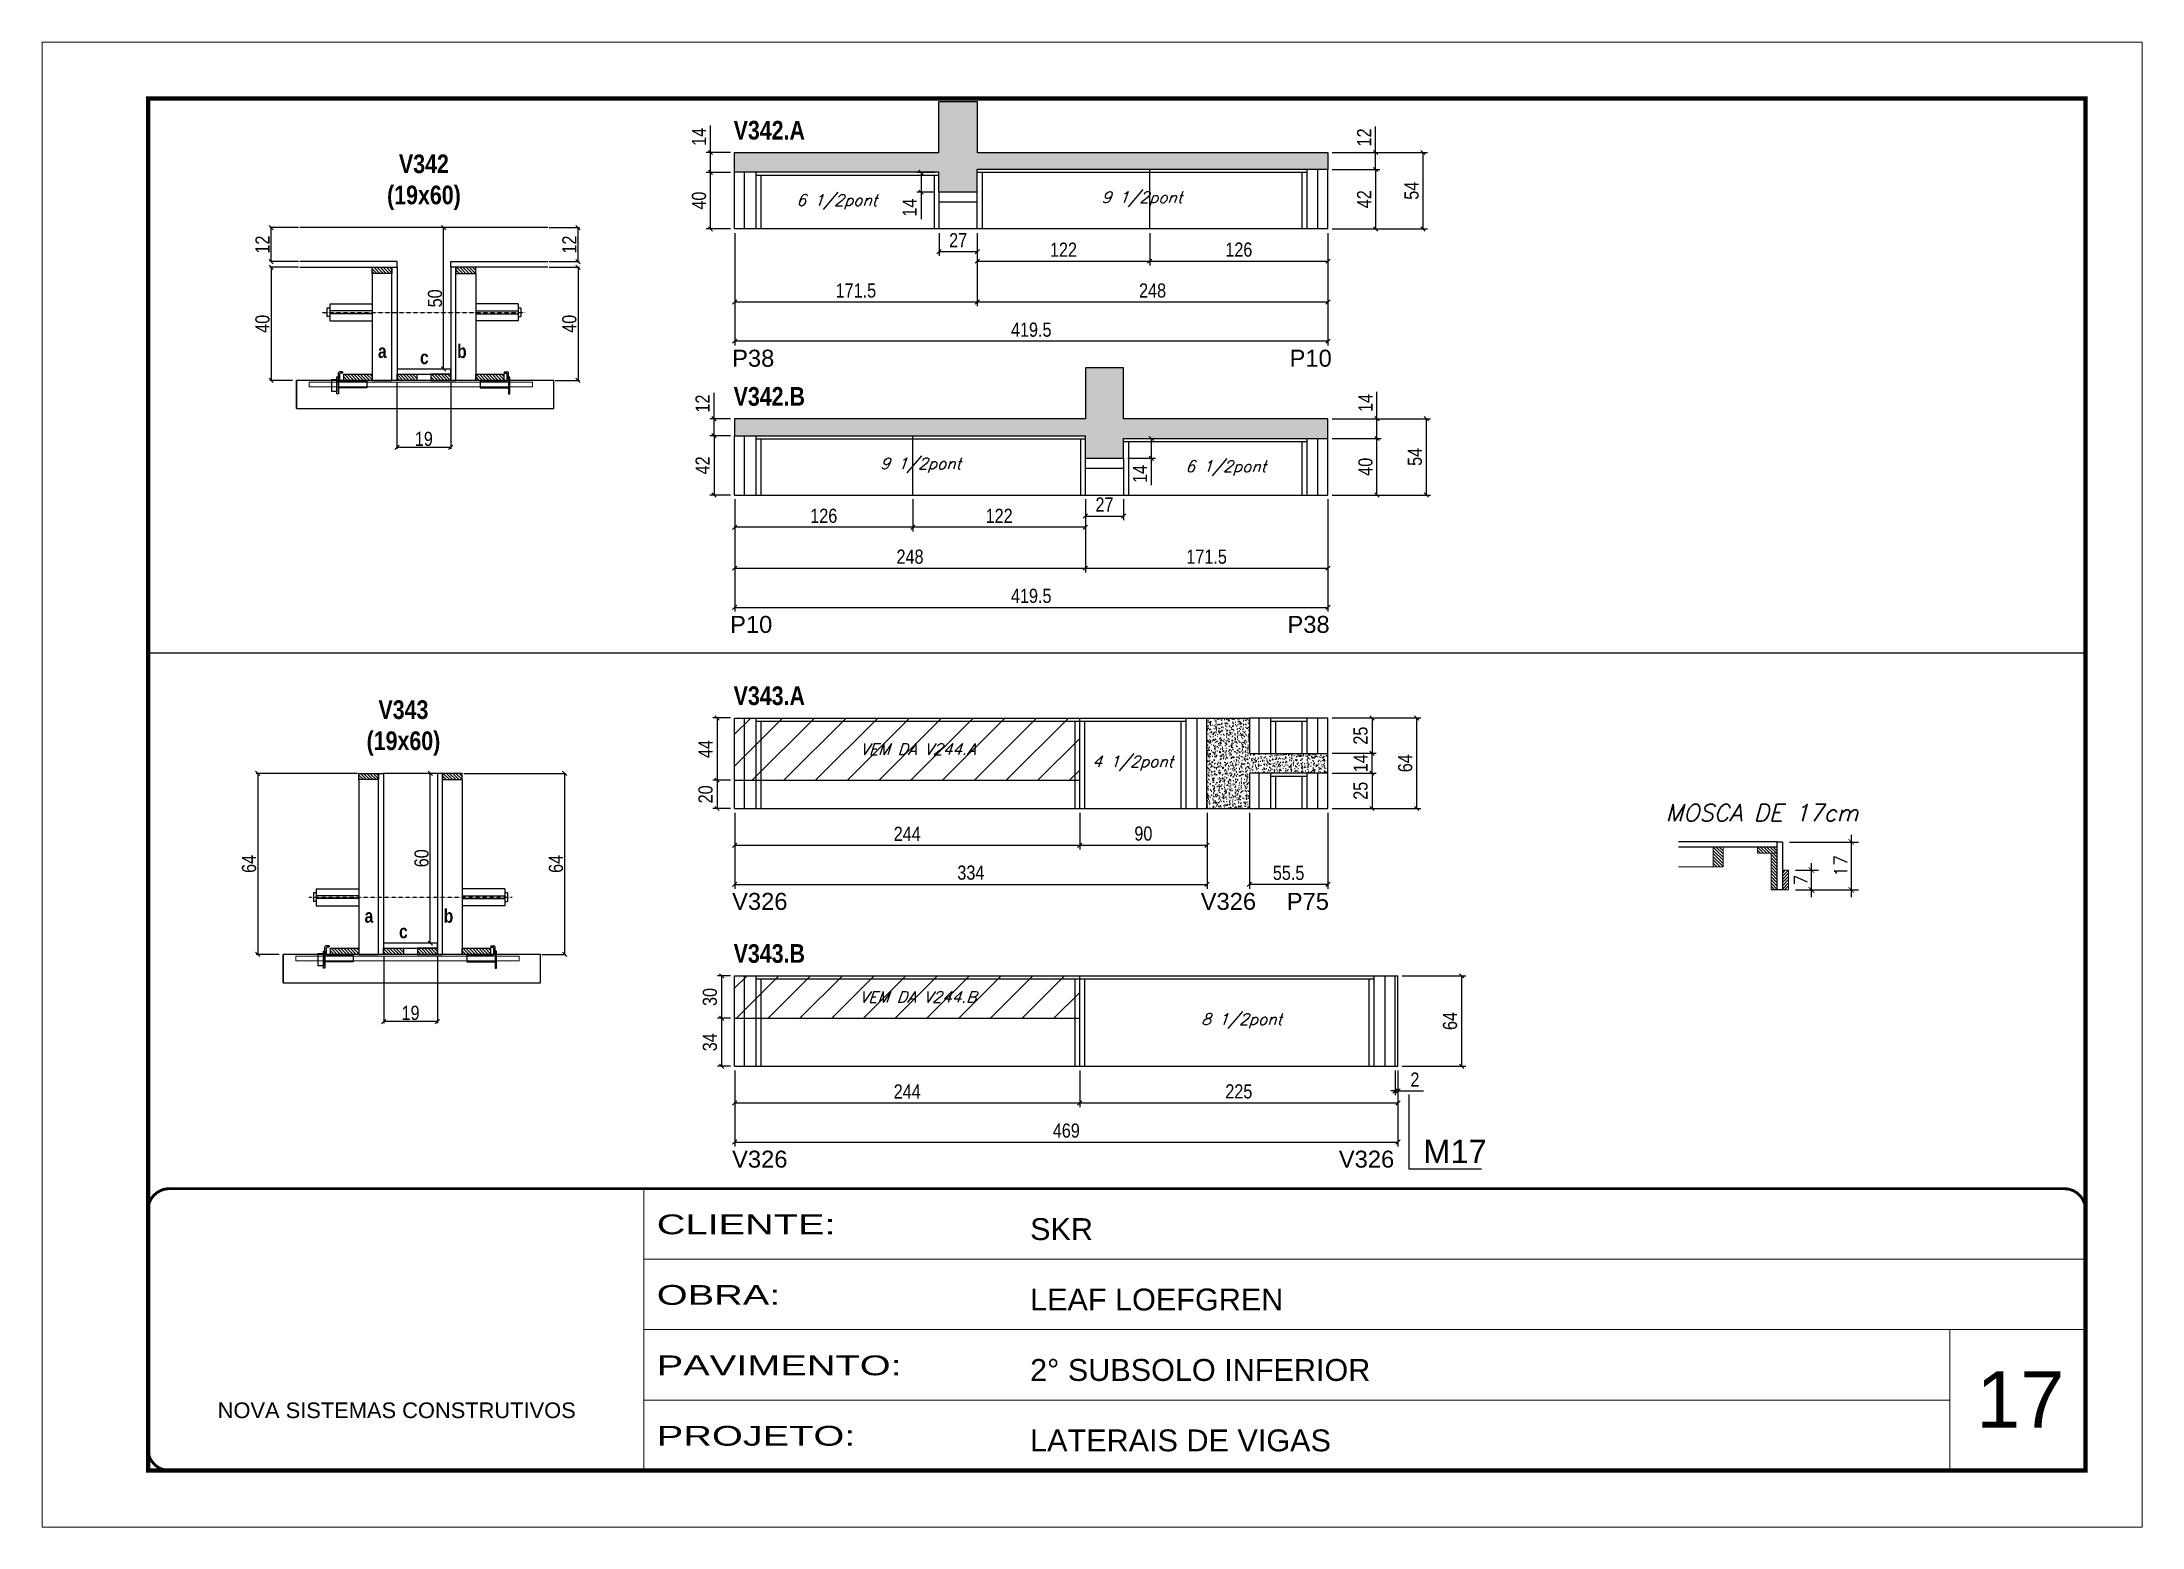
# Model space of a CAD drawing. Extents: x 3309 to 9590, y -2522 to 15424.
# Drawn here: x 3309 to 4794, y 8964 to 10014 of the extents above; entities that cross this region are included whole.
import ezdxf
from ezdxf.enums import TextEntityAlignment as Align

# ---------------------------------------------------------------- set-up
doc = ezdxf.new("R2010")
doc.units = 0
for name, pattern in [('CONTINUO', [0]), ('DASHED', [0.75, 0.5, -0.25]), ('HIDDEN', [0.375, 0.25, -0.125])]:
    doc.linetypes.add(name, pattern=pattern)
for name, color, linetype in [('5', 5, 'Continuous'), ('barrote', 251, 'Continuous'), ('COTA', 241, 'Continuous'), ('detalhes', 4, 'Continuous'), ('NOMENCLATURA', 7, 'Continuous'), ('Painéis', 200, 'Continuous'), ('presilha', 1, 'Continuous'), ('SARR_2.2x10', 60, 'Continuous'), ('SARR_2.2x7', 40, 'Continuous'), ('SARR_3.5x7', 81, 'Continuous'), ('TENSOR', 3, 'Continuous'), ('texto', 7, 'Continuous')]:
    doc.layers.add(name, color=color, linetype=linetype)
for name, color, linetype, lineweight in [('CARIMBO', 255, 'Continuous', 9), ('CONCRETO', 251, 'Continuous', 25), ('Folhas', 255, 'Continuous', 9), ('Hachura', 251, 'Continuous', 9), ('Madeira', 126, 'Continuous', 18), ('SARRAFO DE PRESSAO', 251, 'DASHED', 9), ('SCO-___-LAJ', 2, 'Continuous', 0), ('TEXTO PILAR', 3, 'Continuous', 15)]:
    doc.layers.add(name, color=color, linetype=linetype, lineweight=lineweight)
doc.styles.add('ARIAL', font='arial.ttf')
doc.styles.add('COTA TECNICA', font='techl___.ttf', dxfattribs={"height": 10})
doc.styles.add('COTA TECNICA 2X', font='techl___.ttf', dxfattribs={"height": 10})
doc.styles.add('Romans', font='romans.shx')
doc.styles.get("Standard").update_dxf_attribs({"font": 'arial.ttf'})
doc.styles.add('TECNICA', font='techb___.ttf', dxfattribs={"height": 10})
doc.styles.add('Tecnologia', font='')
doc.styles.get('Tecnologia').set_extended_font_data('Forgotten Futurist')
doc.dimstyles.new('COTA PARA DETALHES', dxfattribs={"dimtxt": 9, "dimasz": 4, "dimexe": 5, "dimexo": 5, "dimgap": 3, "dimtad": 1, "dimdec": 1, "dimlfac": 0.5, "dimzin": 12, "dimdsep": 46, "dimtxsty": 'Romans', "dimblk": 'ARCHTICK', "dimcen": 10, "dimdle": 5, "dimclrd": 4, "dimclre": 4, "dimclrt": 240, "dimadec": 1, "dimazin": 3, "dimtfac": 1, "dimtdec": 1, "dimtmove": 0, "dimatfit": 3, "dimldrblk": 'ARCHTICK', "dimfxl": 1, "dimtolj": 1, "dimtzin": 12, "dimarcsym": 0})
doc.dimstyles.new('PAINEL', dxfattribs={"dimtxt": 10, "dimasz": 3, "dimexe": 3, "dimexo": 3, "dimgap": 3, "dimtad": 1, "dimdec": 1, "dimzin": 12, "dimdsep": 46, "dimtxsty": 'COTA TECNICA', "dimblk1": 'OBLIQUE', "dimblk2": 'OBLIQUE', "dimsah": 1, "dimcen": 0.9, "dimclrd": 4, "dimclre": 4, "dimclrt": 240, "dimadec": 1, "dimazin": 3, "dimtfac": 1, "dimtdec": 1, "dimtmove": 0, "dimatfit": 3, "dimfxl": 1, "dimtolj": 1, "dimtzin": 12, "dimarcsym": 0})
doc.dimstyles.new('SECAO', dxfattribs={"dimscale": 0.333333, "dimtxt": 5, "dimasz": 9, "dimexe": 3, "dimexo": 3, "dimgap": 3, "dimtad": 1, "dimdec": 1, "dimlfac": 0.5, "dimzin": 12, "dimdsep": 46, "dimtxsty": 'COTA TECNICA 2X', "dimblk1": 'OBLIQUE', "dimblk2": 'OBLIQUE', "dimsah": 1, "dimcen": 0.9, "dimclrd": 4, "dimclre": 4, "dimclrt": 240, "dimadec": 1, "dimazin": 3, "dimtfac": 1, "dimtdec": 1, "dimtmove": 0, "dimatfit": 3, "dimfxl": 1, "dimtolj": 1, "dimtzin": 12, "dimarcsym": 0})
pattern_1 = [(135, (36795.9781, -113737.8474), (-1.122532015, -1.122532015), [])]
pattern_2 = [(135, (36786.496, -114143.7686), (-1.122532015, -1.122532015), [])]
pattern_3 = [(315, (-117.5012, -2131.8576), (1.12253202, 1.12253202), [])]

msp = doc.modelspace()

# ---------------------------------------------------------------- texts
at = {"layer": '5', "linetype": 'Continuous'}
for s, rotation, p in [('P38', 0.00004, (3797.38, 9783.99)), ('P10', 0.00004, (4191.59, 9783.99)), ('P10', 359.99996, (3795.94, 9595.76)), ('P38', 359.99996, (4190.09, 9595.76)), ('V326', 0.00004, (3797.38, 9399.92)), ('V326', 0.00004, (4128.75, 9399.92)), ('P75', 0.00004, (4189.59, 9399.92)), ('V326', 0.00004, (3797.38, 9217.67)), ('V326', 0.00004, (4226.43, 9217.67))]:
    msp.add_text(s, height=12, rotation=rotation, dxfattribs=at).set_placement(p)
at = {"layer": 'CARIMBO', "style": 'ARIAL'}
msp.add_text('17', height=40, dxfattribs=at).set_placement((4677.23, 9033.7))
at = {"layer": 'detalhes', "style": 'TECNICA'}
for s, p in [('a', (3546.97, 9790.12)), ('c', (3576.68, 9785.79)), ('b', (3602.94, 9790.11)), ('b', (3593.46, 9390.83)), ('a', (3537.48, 9390.84)), ('c', (3561.85, 9379.87))]:
    msp.add_text(s, height=9.6, dxfattribs=at).set_placement(p)
at = {"layer": 'NOMENCLATURA', "style": 'TECNICA'}
for s, p in [('V342.A', (3798.46, 9944.62)), ('V342.B', (3798.46, 9756.39)), ('V343.A', (3798.46, 9544.75)), ('V343.B', (3798.46, 9362.49))]:
    msp.add_text(s, height=13.2, dxfattribs=at).set_placement(p)
at = {"layer": 'NOMENCLATURA', "linetype": 'Continuous'}
msp.add_text('M17', height=16.5, dxfattribs=at).set_placement((4286.15, 9220.84))
at = {"layer": 'NOMENCLATURA', "char_height": 13.2, "attachment_point": 2, "style": 'TECNICA'}
for s, insert in [('V342\\P(19x60)', (3579.44, 9934.02)), ('V343\\P(19x60)', (3564.96, 9548.1))]:
    msp.add_mtext_dynamic_manual_height_columns(s, width=300.2766, gutter_width=1, heights=[0], dxfattribs=dict(at, insert=insert))
at = {"layer": 'texto', "color": 2, "char_height": 8, "attachment_point": 5, "style": 'Romans'}
for s, insert in [('{\\Q19;\\C256;6 1/2pont}', (3871.42, 9900.43)), ('{\\Q19;\\C256;9 1/2pont}', (4087.17, 9902.43)), ('{\\Q19;\\C256;9 1/2pont}', (3930.67, 9714.21)), ('{\\Q19;\\C256;6 1/2pont}', (4146.42, 9712.21)), ('{\\Q19;\\C256;VEM DA V244.A}', (3928.67, 9513.56)), ('{\\Q19;\\C256;4 1/2pont}', (4080.67, 9503.56)), ('{\\Q19;\\C256;VEM DA V244.B}', (3928.67, 9338.3)), ('{\\Q19;\\C256;8 1/2pont}', (4157.67, 9321.3))]:
    msp.add_mtext(s, dxfattribs=dict(at, insert=insert))
at = {"layer": 'TEXTO PILAR', "color": 3, "style": 'Romans', "oblique": 15}
msp.add_text('MOSCA DE 17cm', height=12, dxfattribs=at).set_placement((4525.72, 9468.58), align=Align.MIDDLE)

# ---------------------------------------------------------------- blocks, each defined once
blk = doc.blocks.new('9999999999')
at = {"color": 30, "linetype": 'CONTINUO'}
for p, q in [((98564.6, 34230.2), (98564.6, 34429.4)), ((98564.6, 34379.6), (99584, 34379.6)), ((98564.6, 34329.8), (99488, 34329.8)), ((99584, 34329.8), (99488, 34329.8)), ((99488, 34329.8), (99488, 34230.2)), ((98564.6, 34280), (99488, 34280))]:
    blk.add_line(p, q, dxfattribs=at)
at = {"color": 30, "linetype": 'CONTINUO', "const_width": 2}
blk.add_lwpolyline([(99584, 34230.2), (99584, 34414.4, 0.414214), (99569, 34429.4), (98229, 34429.4, 0.414214), (98214, 34414.4), (98214, 34245.2, 0.414214), (98229, 34230.2), (99584, 34230.2)], format="xyb", dxfattribs=at)
at = {"layer": 'Folhas'}
blk.add_lwpolyline([(98139, 34190.2), (99624, 34190.2), (99624, 35240.2), (98139, 35240.2)], close=True, dxfattribs=at)
at = {"layer": 'Folhas', "color": 30, "const_width": 3}
blk.add_lwpolyline([(98214, 34230.2), (99584, 34230.2), (99584, 35200.2), (98214, 35200.2)], close=True, dxfattribs=at)
at = {"color": 7, "linetype": 'Continuous', "ltscale": 5, "style": 'ARIAL'}
for s, height, p in [('SKR', 15.48, (98837.7, 34393.1)), ('LEAF LOEFGREN', 15.483, (98837.7, 34343.3)), ('2° SUBSOLO INFERIOR', 15.483, (98837.7, 34293.5)), ('NOVA SISTEMAS CONSTRUTIVOS', 11.059, (98263.2, 34267.2)), ('LATERAIS DE VIGAS', 15.483, (98837.7, 34243.7))]:
    blk.add_text(s, height=height, dxfattribs=at).set_placement(p)
at = {"layer": 'Folhas', "color": 7, "style": 'Tecnologia', "width": 1.5}
for s, p in [('CLIENTE:', (98573.7, 34397.2)), ('OBRA:', (98573.7, 34347.3)), ('PAVIMENTO:', (98573.7, 34297.5)), ('PROJETO:', (98573.7, 34247.7))]:
    blk.add_text(s, height=14, dxfattribs=at).set_placement(p)
blk = doc.blocks.new('_Oblique')
at = {"color": 0, "linetype": 'ByBlock', "lineweight": -2}
blk.add_line((-0.5, -0.5), (0.5, 0.5), dxfattribs=at)
blk = doc.blocks.new('*D1477')
at = {"layer": 'COTA', "color": 4, "lineweight": -2, "transparency": 16777216}
for p, q in [((3560.4, 9773.3), (3560.4, 9725.9)), ((3598.4, 9773.3), (3598.4, 9725.9)), ((3598.4, 9726.9), (3560.4, 9726.9))]:
    blk.add_line(p, q, dxfattribs=at)
at = {"layer": 'Defpoints', "color": 0, "transparency": 16777216}
for p in [(3560.4, 9774.3), (3598.4, 9774.3), (3560.4, 9726.9)]:
    blk.add_point(p, dxfattribs=at)
at = {"layer": 'COTA', "color": 4, "lineweight": -2, "transparency": 16777216, "xscale": 3, "yscale": 3, "zscale": 3, "rotation": 180}
blk.add_blockref('_Oblique', (3560.4, 9726.9), dxfattribs=at)
at = {"layer": 'COTA', "color": 4, "lineweight": -2, "transparency": 16777216, "xscale": 3, "yscale": 3, "zscale": 3}
blk.add_blockref('_Oblique', (3598.4, 9726.9), dxfattribs=at)
at = {"layer": 'COTA', "color": 240, "transparency": 16777216, "insert": (3579.4, 9732.9), "char_height": 10, "attachment_point": 5, "style": 'COTA TECNICA 2X'}
blk.add_mtext('\\A1;19', dxfattribs=at)
blk = doc.blocks.new('PRESILHA METÁLICA 1')
at = {"layer": 'presilha'}
for p, q in [((0, 13), (6, 13)), ((0, 13), (0, 0)), ((6, 0), (0, 0)), ((6, 15.5), (7.5, 15.5)), ((6, -2.5), (6, 15.5)), ((6, 13), (6, 0)), ((7.5, 10.6), (7.5, 19.9)), ((7.5, 15.5), (7.5, -2.5)), ((37.5, 4.1), (7.5, 4.1)), ((12, 21), (8.6, 21)), ((9, 11.6), (9, 18.9)), ((12, 19.5), (9.6, 19.5)), ((37.5, 11), (9.6, 11)), ((12, 21), (12, 19.5)), ((37.5, 11), (37.5, 4.1)), ((7.5, -2.5), (6, -2.5))]:
    blk.add_line(p, q, dxfattribs=at)
for centre, radius, start, end in [((8.6, 19.9), 1.14, 90, 180), ((9.6, 18.9), 0.57, 90, 180), ((9.6, 11.6), 0.57, 180, 270)]:
    blk.add_arc(centre, radius, start, end, dxfattribs=at)
blk = doc.blocks.new('PRESILHA METÁLICA 2')
at = {"layer": 'presilha'}
for p, q in [((-5.2, 23.5), (-5.2, 22)), ((-5.2, 23.5), (-1.9, 23.5)), ((-0.8, 14.6), (-0.8, 22.4)), ((-30.8, 13.5), (-30.8, 6.6)), ((-30.8, 13.5), (-2.8, 13.5)), ((-30.8, 6.6), (-0.8, 6.6)), ((-5.2, 22), (-2.8, 22)), ((-2.2, 14.1), (-2.2, 21.4)), ((0.8, 18), (-0.8, 18)), ((-0.8, 18), (-0.8, 0)), ((-0.8, 0), (0.8, 0)), ((0.8, 0), (0.8, 18))]:
    blk.add_line(p, q, dxfattribs=at)
for centre, radius, start, end in [((-1.9, 22.4), 1.14, 0, 90), ((-2.8, 21.4), 0.57, 0, 90), ((-2.8, 14.1), 0.57, 270, 0)]:
    blk.add_arc(centre, radius, start, end, dxfattribs=at)
blk = doc.blocks.new('*D1478')
at = {"layer": 'COTA', "color": 4, "lineweight": -2, "transparency": 16777216}
for p, q in [((3490.7, 9854.3), (3470.4, 9854.3)), ((3471.4, 9854.3), (3471.4, 9774.3)), ((3486.6, 9774.3), (3470.4, 9774.3))]:
    blk.add_line(p, q, dxfattribs=at)
at = {"layer": 'Defpoints', "color": 0, "transparency": 16777216}
for p in [(3491.7, 9854.3), (3471.4, 9774.3), (3487.6, 9774.3)]:
    blk.add_point(p, dxfattribs=at)
at = {"layer": 'COTA', "color": 4, "lineweight": -2, "transparency": 16777216, "xscale": 3, "yscale": 3, "zscale": 3}
for p, rotation in [((3471.4, 9854.3), 90), ((3471.4, 9774.3), 270)]:
    blk.add_blockref('_Oblique', p, dxfattribs=dict(at, rotation=rotation))
at = {"layer": 'COTA', "color": 240, "transparency": 16777216, "insert": (3465.3, 9814.3), "char_height": 10, "attachment_point": 5, "rotation": 90, "style": 'COTA TECNICA 2X'}
blk.add_mtext('\\A1;40', dxfattribs=at)
blk = doc.blocks.new('*D1479')
at = {"layer": 'COTA', "color": 4, "lineweight": -2, "transparency": 16777216}
for p, q in [((3668.1, 9854.3), (3689.4, 9854.3)), ((3688.4, 9854.3), (3688.4, 9774.3)), ((3672.3, 9774.3), (3689.4, 9774.3))]:
    blk.add_line(p, q, dxfattribs=at)
at = {"layer": 'Defpoints', "color": 0, "transparency": 16777216}
for p in [(3667.1, 9854.3), (3671.3, 9774.3), (3688.4, 9774.3)]:
    blk.add_point(p, dxfattribs=at)
at = {"layer": 'COTA', "color": 4, "lineweight": -2, "transparency": 16777216, "xscale": 3, "yscale": 3, "zscale": 3}
for p, rotation in [((3688.4, 9854.3), 90), ((3688.4, 9774.3), 270)]:
    blk.add_blockref('_Oblique', p, dxfattribs=dict(at, rotation=rotation))
at = {"layer": 'COTA', "color": 240, "transparency": 16777216, "insert": (3682.3, 9814.3), "char_height": 10, "attachment_point": 5, "rotation": 90, "style": 'COTA TECNICA 2X'}
blk.add_mtext('\\A1;40', dxfattribs=at)
blk = doc.blocks.new('*D1480')
at = {"layer": 'COTA', "color": 4, "lineweight": -2, "transparency": 16777216}
for p, q in [((3597.4, 9882.3), (3592.4, 9882.3)), ((3593.4, 9782.3), (3593.4, 9882.3)), ((3597.4, 9782.3), (3592.4, 9782.3))]:
    blk.add_line(p, q, dxfattribs=at)
at = {"layer": 'Defpoints', "color": 0, "transparency": 16777216}
for p in [(3593.4, 9882.3), (3598.4, 9882.3), (3598.4, 9782.3)]:
    blk.add_point(p, dxfattribs=at)
at = {"layer": 'COTA', "color": 4, "lineweight": -2, "transparency": 16777216, "xscale": 3, "yscale": 3, "zscale": 3}
for p, rotation in [((3593.4, 9882.3), 90), ((3593.4, 9782.3), 270)]:
    blk.add_blockref('_Oblique', p, dxfattribs=dict(at, rotation=rotation))
at = {"layer": 'COTA', "color": 240, "transparency": 16777216, "insert": (3587.3, 9832.3), "char_height": 10, "attachment_point": 5, "rotation": 90, "style": 'COTA TECNICA 2X'}
blk.add_mtext('\\A1;50', dxfattribs=at)
blk = doc.blocks.new('*D1481')
at = {"layer": 'COTA', "color": 4, "lineweight": -2, "transparency": 16777216}
for p, q in [((3668.1, 9882.3), (3689.4, 9882.3)), ((3688.4, 9858.3), (3688.4, 9882.3)), ((3668.1, 9858.3), (3689.4, 9858.3))]:
    blk.add_line(p, q, dxfattribs=at)
at = {"layer": 'Defpoints', "color": 0, "transparency": 16777216}
for p in [(3667.1, 9882.3), (3688.4, 9882.3), (3667.1, 9858.3)]:
    blk.add_point(p, dxfattribs=at)
at = {"layer": 'COTA', "color": 4, "lineweight": -2, "transparency": 16777216, "xscale": 3, "yscale": 3, "zscale": 3}
for p, rotation in [((3688.4, 9882.3), 90), ((3688.4, 9858.3), 270)]:
    blk.add_blockref('_Oblique', p, dxfattribs=dict(at, rotation=rotation))
at = {"layer": 'COTA', "color": 240, "transparency": 16777216, "insert": (3682.3, 9870.3), "char_height": 10, "attachment_point": 5, "rotation": 90, "style": 'COTA TECNICA 2X'}
blk.add_mtext('\\A1;12', dxfattribs=at)
blk = doc.blocks.new('*D1482')
at = {"layer": 'COTA', "color": 4, "lineweight": -2, "transparency": 16777216}
for p, q in [((3490.7, 9882.3), (3470.4, 9882.3)), ((3471.4, 9858.3), (3471.4, 9882.3)), ((3490.7, 9858.3), (3470.4, 9858.3))]:
    blk.add_line(p, q, dxfattribs=at)
at = {"layer": 'Defpoints', "color": 0, "transparency": 16777216}
for p in [(3471.4, 9882.3), (3491.7, 9882.3), (3491.7, 9858.3)]:
    blk.add_point(p, dxfattribs=at)
at = {"layer": 'COTA', "color": 4, "lineweight": -2, "transparency": 16777216, "xscale": 3, "yscale": 3, "zscale": 3}
for p, rotation in [((3471.4, 9882.3), 90), ((3471.4, 9858.3), 270)]:
    blk.add_blockref('_Oblique', p, dxfattribs=dict(at, rotation=rotation))
at = {"layer": 'COTA', "color": 240, "transparency": 16777216, "insert": (3465.3, 9870.3), "char_height": 10, "attachment_point": 5, "rotation": 90, "style": 'COTA TECNICA 2X'}
blk.add_mtext('\\A1;12', dxfattribs=at)
blk = doc.blocks.new('*D1483')
at = {"layer": 'COTA', "color": 4, "lineweight": -2, "transparency": 16777216}
for p, q in [((3551, 9367.4), (3551, 9319.9)), ((3589, 9367.4), (3589, 9319.9)), ((3589, 9320.9), (3551, 9320.9))]:
    blk.add_line(p, q, dxfattribs=at)
at = {"layer": 'Defpoints', "color": 0, "transparency": 16777216}
for p in [(3551, 9368.4), (3589, 9368.4), (3551, 9320.9)]:
    blk.add_point(p, dxfattribs=at)
at = {"layer": 'COTA', "color": 4, "lineweight": -2, "transparency": 16777216, "xscale": 3, "yscale": 3, "zscale": 3, "rotation": 180}
blk.add_blockref('_Oblique', (3551, 9320.9), dxfattribs=at)
at = {"layer": 'COTA', "color": 4, "lineweight": -2, "transparency": 16777216, "xscale": 3, "yscale": 3, "zscale": 3}
blk.add_blockref('_Oblique', (3589, 9320.9), dxfattribs=at)
at = {"layer": 'COTA', "color": 240, "transparency": 16777216, "insert": (3570, 9327), "char_height": 10, "attachment_point": 5, "style": 'COTA TECNICA 2X'}
blk.add_mtext('\\A1;19', dxfattribs=at)
blk = doc.blocks.new('*D1484')
at = {"layer": 'COTA', "color": 4, "lineweight": -2, "transparency": 16777216}
for p, q in [((3532.4, 9496.4), (3460.9, 9496.4)), ((3461.9, 9496.4), (3461.9, 9368.4)), ((3477.1, 9368.4), (3460.9, 9368.4))]:
    blk.add_line(p, q, dxfattribs=at)
at = {"layer": 'Defpoints', "color": 0, "transparency": 16777216}
for p in [(3533.4, 9496.4), (3461.9, 9368.4), (3478.1, 9368.4)]:
    blk.add_point(p, dxfattribs=at)
at = {"layer": 'COTA', "color": 4, "lineweight": -2, "transparency": 16777216, "xscale": 3, "yscale": 3, "zscale": 3}
for p, rotation in [((3461.9, 9496.4), 90), ((3461.9, 9368.4), 270)]:
    blk.add_blockref('_Oblique', p, dxfattribs=dict(at, rotation=rotation))
at = {"layer": 'COTA', "color": 240, "transparency": 16777216, "insert": (3455.8, 9432.4), "char_height": 10, "attachment_point": 5, "rotation": 90, "style": 'COTA TECNICA 2X'}
blk.add_mtext('\\A1;64', dxfattribs=at)
blk = doc.blocks.new('*D1485')
at = {"layer": 'COTA', "color": 4, "lineweight": -2, "transparency": 16777216}
for p, q in [((3607.6, 9496.4), (3679.9, 9496.4)), ((3678.9, 9496.4), (3678.9, 9368.4)), ((3662.8, 9368.4), (3679.9, 9368.4))]:
    blk.add_line(p, q, dxfattribs=at)
at = {"layer": 'Defpoints', "color": 0, "transparency": 16777216}
for p in [(3606.6, 9496.4), (3661.8, 9368.4), (3678.9, 9368.4)]:
    blk.add_point(p, dxfattribs=at)
at = {"layer": 'COTA', "color": 4, "lineweight": -2, "transparency": 16777216, "xscale": 3, "yscale": 3, "zscale": 3}
for p, rotation in [((3678.9, 9496.4), 90), ((3678.9, 9368.4), 270)]:
    blk.add_blockref('_Oblique', p, dxfattribs=dict(at, rotation=rotation))
at = {"layer": 'COTA', "color": 240, "transparency": 16777216, "insert": (3672.8, 9432.4), "char_height": 10, "attachment_point": 5, "rotation": 90, "style": 'COTA TECNICA 2X'}
blk.add_mtext('\\A1;64', dxfattribs=at)
blk = doc.blocks.new('*D1486')
at = {"layer": 'COTA', "color": 4, "lineweight": -2, "transparency": 16777216}
for p, q in [((3588, 9496.4), (3582.9, 9496.4)), ((3583.9, 9376.4), (3583.9, 9496.4)), ((3588, 9376.4), (3582.9, 9376.4))]:
    blk.add_line(p, q, dxfattribs=at)
at = {"layer": 'Defpoints', "color": 0, "transparency": 16777216}
for p in [(3583.9, 9496.4), (3589, 9496.4), (3589, 9376.4)]:
    blk.add_point(p, dxfattribs=at)
at = {"layer": 'COTA', "color": 4, "lineweight": -2, "transparency": 16777216, "xscale": 3, "yscale": 3, "zscale": 3}
for p, rotation in [((3583.9, 9496.4), 90), ((3583.9, 9376.4), 270)]:
    blk.add_blockref('_Oblique', p, dxfattribs=dict(at, rotation=rotation))
at = {"layer": 'COTA', "color": 240, "transparency": 16777216, "insert": (3577.8, 9436.4), "char_height": 10, "attachment_point": 5, "rotation": 90, "style": 'COTA TECNICA 2X'}
blk.add_mtext('\\A1;60', dxfattribs=at)
blk = doc.blocks.new('*D1487')
at = {"layer": 'COTA', "color": 4, "linetype": 'ByBlock', "lineweight": -2, "transparency": 16777216}
for p, q in [((3970.7, 9878.4), (3970.7, 9826.7)), ((4218.7, 9878.4), (4218.7, 9826.7)), ((4218.7, 9829.7), (3970.7, 9829.7))]:
    blk.add_line(p, q, dxfattribs=at)
at = {"layer": 'Defpoints', "color": 0, "linetype": 'ByBlock', "transparency": 16777216}
for p in [(3970.7, 9881.4), (4218.7, 9881.4), (3970.7, 9829.7)]:
    blk.add_point(p, dxfattribs=at)
at = {"layer": 'COTA', "color": 4, "linetype": 'ByBlock', "lineweight": -2, "transparency": 16777216, "xscale": 3, "yscale": 3, "zscale": 3, "rotation": 180}
blk.add_blockref('_Oblique', (3970.7, 9829.7), dxfattribs=at)
at = {"layer": 'COTA', "color": 4, "linetype": 'ByBlock', "lineweight": -2, "transparency": 16777216, "xscale": 3, "yscale": 3, "zscale": 3}
blk.add_blockref('_Oblique', (4218.7, 9829.7), dxfattribs=at)
at = {"layer": 'COTA', "color": 240, "linetype": 'ByBlock', "transparency": 16777216, "insert": (4094.7, 9837.8), "char_height": 10, "attachment_point": 5, "style": 'COTA TECNICA'}
blk.add_mtext('\\A1;248', dxfattribs=at)
blk = doc.blocks.new('*D1488')
at = {"layer": 'COTA', "color": 4, "linetype": 'ByBlock', "lineweight": -2, "transparency": 16777216}
for p, q in [((3799.2, 9878.4), (3799.2, 9826.7)), ((3970.7, 9878.4), (3970.7, 9826.7)), ((3970.7, 9829.7), (3799.2, 9829.7))]:
    blk.add_line(p, q, dxfattribs=at)
at = {"layer": 'Defpoints', "color": 0, "linetype": 'ByBlock', "transparency": 16777216}
for p in [(3799.2, 9881.4), (3970.7, 9881.4), (3799.2, 9829.7)]:
    blk.add_point(p, dxfattribs=at)
at = {"layer": 'COTA', "color": 4, "linetype": 'ByBlock', "lineweight": -2, "transparency": 16777216, "xscale": 3, "yscale": 3, "zscale": 3, "rotation": 180}
blk.add_blockref('_Oblique', (3799.2, 9829.7), dxfattribs=at)
at = {"layer": 'COTA', "color": 4, "linetype": 'ByBlock', "lineweight": -2, "transparency": 16777216, "xscale": 3, "yscale": 3, "zscale": 3}
blk.add_blockref('_Oblique', (3970.7, 9829.7), dxfattribs=at)
at = {"layer": 'COTA', "color": 240, "linetype": 'ByBlock', "transparency": 16777216, "insert": (3884.9, 9837.8), "char_height": 10, "attachment_point": 5, "style": 'COTA TECNICA'}
blk.add_mtext('\\A1;171.5', dxfattribs=at)
blk = doc.blocks.new('*D1491')
at = {"layer": 'COTA', "color": 4, "linetype": 'ByBlock', "lineweight": -2, "transparency": 16777216}
for p, q in [((3799.2, 9878.4), (3799.2, 9799)), ((4218.7, 9878.4), (4218.7, 9799)), ((4218.7, 9802), (3799.2, 9802))]:
    blk.add_line(p, q, dxfattribs=at)
at = {"layer": 'Defpoints', "color": 0, "linetype": 'ByBlock', "transparency": 16777216}
for p in [(3799.2, 9881.4), (4218.7, 9881.4), (3799.2, 9802)]:
    blk.add_point(p, dxfattribs=at)
at = {"layer": 'COTA', "color": 4, "linetype": 'ByBlock', "lineweight": -2, "transparency": 16777216, "xscale": 3, "yscale": 3, "zscale": 3, "rotation": 180}
blk.add_blockref('_Oblique', (3799.2, 9802), dxfattribs=at)
at = {"layer": 'COTA', "color": 4, "linetype": 'ByBlock', "lineweight": -2, "transparency": 16777216, "xscale": 3, "yscale": 3, "zscale": 3}
blk.add_blockref('_Oblique', (4218.7, 9802), dxfattribs=at)
at = {"layer": 'COTA', "color": 240, "linetype": 'ByBlock', "transparency": 16777216, "insert": (4008.9, 9810.1), "char_height": 10, "attachment_point": 5, "style": 'COTA TECNICA'}
blk.add_mtext('\\A1;419.5', dxfattribs=at)
blk = doc.blocks.new('*D1492')
at = {"layer": 'COTA', "color": 4, "lineweight": -2, "transparency": 16777216}
for p, q in [((3940.7, 9921.4), (3928, 9921.4)), ((3931, 9921.4), (3931, 9907.4)), ((3940.7, 9907.4), (3928, 9907.4)), ((3931, 9907.4), (3931, 9888.3))]:
    blk.add_line(p, q, dxfattribs=at)
at = {"layer": 'Defpoints', "color": 0, "transparency": 16777216}
for p in [(3943.7, 9921.4), (3931, 9907.4), (3943.7, 9907.4)]:
    blk.add_point(p, dxfattribs=at)
at = {"layer": 'COTA', "color": 4, "lineweight": -2, "transparency": 16777216, "xscale": 3, "yscale": 3, "zscale": 3}
for p, rotation in [((3931, 9921.4), 90), ((3931, 9907.4), 270)]:
    blk.add_blockref('_Oblique', p, dxfattribs=dict(at, rotation=rotation))
at = {"layer": 'COTA', "color": 240, "transparency": 16777216, "insert": (3922.9, 9896.4), "char_height": 10, "attachment_point": 5, "rotation": 90, "style": 'COTA TECNICA'}
blk.add_mtext('\\A1;14', dxfattribs=at)
blk = doc.blocks.new('*D1489')
at = {"layer": 'COTA', "color": 4, "lineweight": -2, "transparency": 16777216}
for p, q in [((3796.2, 9921.4), (3779.1, 9921.4)), ((3782.1, 9881.4), (3782.1, 9921.4)), ((3796.2, 9881.4), (3779.1, 9881.4))]:
    blk.add_line(p, q, dxfattribs=at)
at = {"layer": 'Defpoints', "color": 0, "transparency": 16777216}
for p in [(3782.1, 9921.4), (3799.2, 9921.4), (3799.2, 9881.4)]:
    blk.add_point(p, dxfattribs=at)
at = {"layer": 'COTA', "color": 4, "lineweight": -2, "transparency": 16777216, "xscale": 3, "yscale": 3, "zscale": 3}
for p, rotation in [((3782.1, 9921.4), 90), ((3782.1, 9881.4), 270)]:
    blk.add_blockref('_Oblique', p, dxfattribs=dict(at, rotation=rotation))
at = {"layer": 'COTA', "color": 240, "transparency": 16777216, "insert": (3774, 9901.4), "char_height": 10, "attachment_point": 5, "rotation": 90, "style": 'COTA TECNICA'}
blk.add_mtext('\\A1;40', dxfattribs=at)
blk = doc.blocks.new('*D1490')
at = {"layer": 'COTA', "color": 4, "lineweight": -2, "transparency": 16777216}
for p, q in [((3782.1, 9935.4), (3782.1, 9954.6)), ((3796.2, 9935.4), (3779.1, 9935.4)), ((3782.1, 9921.4), (3782.1, 9935.4)), ((3796.2, 9921.4), (3779.1, 9921.4))]:
    blk.add_line(p, q, dxfattribs=at)
at = {"layer": 'Defpoints', "color": 0, "transparency": 16777216}
for p in [(3782.1, 9935.4), (3799.2, 9935.4), (3799.2, 9921.4)]:
    blk.add_point(p, dxfattribs=at)
at = {"layer": 'COTA', "color": 4, "lineweight": -2, "transparency": 16777216, "xscale": 3, "yscale": 3, "zscale": 3}
for p, rotation in [((3782.1, 9935.4), 90), ((3782.1, 9921.4), 270)]:
    blk.add_blockref('_Oblique', p, dxfattribs=dict(at, rotation=rotation))
at = {"layer": 'COTA', "color": 240, "transparency": 16777216, "insert": (3774, 9946.5), "char_height": 10, "attachment_point": 5, "rotation": 90, "style": 'COTA TECNICA'}
blk.add_mtext('\\A1;14', dxfattribs=at)
blk = doc.blocks.new('*D1493')
at = {"layer": 'COTA', "color": 4, "lineweight": -2, "transparency": 16777216}
for p, q in [((4221.7, 9923.4), (4255.4, 9923.4)), ((4252.4, 9923.4), (4252.4, 9881.4)), ((4221.7, 9881.4), (4255.4, 9881.4))]:
    blk.add_line(p, q, dxfattribs=at)
at = {"layer": 'Defpoints', "color": 0, "transparency": 16777216}
for p in [(4218.7, 9923.4), (4218.7, 9881.4), (4252.4, 9881.4)]:
    blk.add_point(p, dxfattribs=at)
at = {"layer": 'COTA', "color": 4, "lineweight": -2, "transparency": 16777216, "xscale": 3, "yscale": 3, "zscale": 3}
for p, rotation in [((4252.4, 9923.4), 90), ((4252.4, 9881.4), 270)]:
    blk.add_blockref('_Oblique', p, dxfattribs=dict(at, rotation=rotation))
at = {"layer": 'COTA', "color": 240, "transparency": 16777216, "insert": (4244.3, 9902.4), "char_height": 10, "attachment_point": 5, "rotation": 90, "style": 'COTA TECNICA'}
blk.add_mtext('\\A1;42', dxfattribs=at)
blk = doc.blocks.new('*D1494')
at = {"layer": 'COTA', "color": 4, "lineweight": -2, "transparency": 16777216}
for p, q in [((4252.4, 9935.4), (4252.4, 9953.7)), ((4221.7, 9935.4), (4255.4, 9935.4)), ((4252.4, 9923.4), (4252.4, 9935.4)), ((4221.7, 9923.4), (4255.4, 9923.4))]:
    blk.add_line(p, q, dxfattribs=at)
at = {"layer": 'Defpoints', "color": 0, "transparency": 16777216}
for p in [(4218.7, 9935.4), (4252.4, 9935.4), (4218.7, 9923.4)]:
    blk.add_point(p, dxfattribs=at)
at = {"layer": 'COTA', "color": 4, "lineweight": -2, "transparency": 16777216, "xscale": 3, "yscale": 3, "zscale": 3}
for p, rotation in [((4252.4, 9935.4), 90), ((4252.4, 9923.4), 270)]:
    blk.add_blockref('_Oblique', p, dxfattribs=dict(at, rotation=rotation))
at = {"layer": 'COTA', "color": 240, "transparency": 16777216, "insert": (4244.3, 9946.1), "char_height": 10, "attachment_point": 5, "rotation": 90, "style": 'COTA TECNICA'}
blk.add_mtext('\\A1;12', dxfattribs=at)
blk = doc.blocks.new('*D1495')
at = {"layer": 'COTA', "color": 4, "lineweight": -2, "transparency": 16777216}
for p, q in [((4221.7, 9935.4), (4289, 9935.4)), ((4286, 9881.4), (4286, 9935.4)), ((4221.7, 9881.4), (4289, 9881.4))]:
    blk.add_line(p, q, dxfattribs=at)
at = {"layer": 'Defpoints', "color": 0, "transparency": 16777216}
for p in [(4218.7, 9935.4), (4286, 9935.4), (4218.7, 9881.4)]:
    blk.add_point(p, dxfattribs=at)
at = {"layer": 'COTA', "color": 4, "lineweight": -2, "transparency": 16777216, "xscale": 3, "yscale": 3, "zscale": 3}
for p, rotation in [((4286, 9935.4), 90), ((4286, 9881.4), 270)]:
    blk.add_blockref('_Oblique', p, dxfattribs=dict(at, rotation=rotation))
at = {"layer": 'COTA', "color": 240, "transparency": 16777216, "insert": (4277.9, 9908.4), "char_height": 10, "attachment_point": 5, "rotation": 90, "style": 'COTA TECNICA'}
blk.add_mtext('\\A1;54', dxfattribs=at)
blk = doc.blocks.new('*D1496')
at = {"layer": 'COTA', "color": 4, "lineweight": -2, "transparency": 16777216}
for p, q in [((3970.7, 9878.4), (3970.7, 9855.6)), ((4092.7, 9878.4), (4092.7, 9855.6)), ((3970.7, 9858.6), (4092.7, 9858.6))]:
    blk.add_line(p, q, dxfattribs=at)
at = {"layer": 'Defpoints', "color": 0, "transparency": 16777216}
for p in [(3970.7, 9881.4), (4092.7, 9881.4), (4092.7, 9858.6)]:
    blk.add_point(p, dxfattribs=at)
at = {"layer": 'COTA', "color": 4, "lineweight": -2, "transparency": 16777216, "xscale": 3, "yscale": 3, "zscale": 3, "rotation": 180}
blk.add_blockref('_Oblique', (3970.7, 9858.6), dxfattribs=at)
at = {"layer": 'COTA', "color": 4, "lineweight": -2, "transparency": 16777216, "xscale": 3, "yscale": 3, "zscale": 3}
blk.add_blockref('_Oblique', (4092.7, 9858.6), dxfattribs=at)
at = {"layer": 'COTA', "color": 240, "transparency": 16777216, "insert": (4031.7, 9866.7), "char_height": 10, "attachment_point": 5, "style": 'COTA TECNICA'}
blk.add_mtext('\\A1;122', dxfattribs=at)
blk = doc.blocks.new('*D1497')
at = {"layer": 'COTA', "color": 4, "lineweight": -2, "transparency": 16777216}
for p, q in [((4092.7, 9878.4), (4092.7, 9855.6)), ((4218.7, 9878.4), (4218.7, 9855.6)), ((4092.7, 9858.6), (4218.7, 9858.6))]:
    blk.add_line(p, q, dxfattribs=at)
at = {"layer": 'Defpoints', "color": 0, "transparency": 16777216}
for p in [(4092.7, 9881.4), (4218.7, 9881.4), (4218.7, 9858.6)]:
    blk.add_point(p, dxfattribs=at)
at = {"layer": 'COTA', "color": 4, "lineweight": -2, "transparency": 16777216, "xscale": 3, "yscale": 3, "zscale": 3, "rotation": 180}
blk.add_blockref('_Oblique', (4092.7, 9858.6), dxfattribs=at)
at = {"layer": 'COTA', "color": 4, "lineweight": -2, "transparency": 16777216, "xscale": 3, "yscale": 3, "zscale": 3}
blk.add_blockref('_Oblique', (4218.7, 9858.6), dxfattribs=at)
at = {"layer": 'COTA', "color": 240, "transparency": 16777216, "insert": (4155.7, 9866.7), "char_height": 10, "attachment_point": 5, "style": 'COTA TECNICA'}
blk.add_mtext('\\A1;126', dxfattribs=at)
blk = doc.blocks.new('*D1498')
at = {"layer": 'COTA', "color": 4, "linetype": 'ByBlock', "lineweight": -2, "transparency": 16777216}
for p, q in [((3799.2, 9690.2), (3799.2, 9638.5)), ((4047.2, 9690.2), (4047.2, 9638.5)), ((3799.2, 9641.5), (4047.2, 9641.5))]:
    blk.add_line(p, q, dxfattribs=at)
at = {"layer": 'Defpoints', "color": 0, "linetype": 'ByBlock', "transparency": 16777216}
for p in [(3799.2, 9693.2), (4047.2, 9693.2), (4047.2, 9641.5)]:
    blk.add_point(p, dxfattribs=at)
at = {"layer": 'COTA', "color": 4, "linetype": 'ByBlock', "lineweight": -2, "transparency": 16777216, "xscale": 3, "yscale": 3, "zscale": 3, "rotation": 180}
blk.add_blockref('_Oblique', (3799.2, 9641.5), dxfattribs=at)
at = {"layer": 'COTA', "color": 4, "linetype": 'ByBlock', "lineweight": -2, "transparency": 16777216, "xscale": 3, "yscale": 3, "zscale": 3}
blk.add_blockref('_Oblique', (4047.2, 9641.5), dxfattribs=at)
at = {"layer": 'COTA', "color": 240, "linetype": 'ByBlock', "transparency": 16777216, "insert": (3923.2, 9649.6), "char_height": 10, "attachment_point": 5, "style": 'COTA TECNICA'}
blk.add_mtext('\\A1;248', dxfattribs=at)
blk = doc.blocks.new('*D1499')
at = {"layer": 'COTA', "color": 4, "linetype": 'ByBlock', "lineweight": -2, "transparency": 16777216}
for p, q in [((4047.2, 9690.2), (4047.2, 9638.5)), ((4218.7, 9690.2), (4218.7, 9638.5)), ((4047.2, 9641.5), (4218.7, 9641.5))]:
    blk.add_line(p, q, dxfattribs=at)
at = {"layer": 'Defpoints', "color": 0, "linetype": 'ByBlock', "transparency": 16777216}
for p in [(4047.2, 9693.2), (4218.7, 9693.2), (4218.7, 9641.5)]:
    blk.add_point(p, dxfattribs=at)
at = {"layer": 'COTA', "color": 4, "linetype": 'ByBlock', "lineweight": -2, "transparency": 16777216, "xscale": 3, "yscale": 3, "zscale": 3, "rotation": 180}
blk.add_blockref('_Oblique', (4047.2, 9641.5), dxfattribs=at)
at = {"layer": 'COTA', "color": 4, "linetype": 'ByBlock', "lineweight": -2, "transparency": 16777216, "xscale": 3, "yscale": 3, "zscale": 3}
blk.add_blockref('_Oblique', (4218.7, 9641.5), dxfattribs=at)
at = {"layer": 'COTA', "color": 240, "linetype": 'ByBlock', "transparency": 16777216, "insert": (4132.9, 9649.6), "char_height": 10, "attachment_point": 5, "style": 'COTA TECNICA'}
blk.add_mtext('\\A1;171.5', dxfattribs=at)
blk = doc.blocks.new('*D1502')
at = {"layer": 'COTA', "color": 4, "linetype": 'ByBlock', "lineweight": -2, "transparency": 16777216}
for p, q in [((3799.2, 9690.2), (3799.2, 9610.8)), ((4218.7, 9690.2), (4218.7, 9610.8)), ((3799.2, 9613.8), (4218.7, 9613.8))]:
    blk.add_line(p, q, dxfattribs=at)
at = {"layer": 'Defpoints', "color": 0, "linetype": 'ByBlock', "transparency": 16777216}
for p in [(3799.2, 9693.2), (4218.7, 9693.2), (4218.7, 9613.8)]:
    blk.add_point(p, dxfattribs=at)
at = {"layer": 'COTA', "color": 4, "linetype": 'ByBlock', "lineweight": -2, "transparency": 16777216, "xscale": 3, "yscale": 3, "zscale": 3, "rotation": 180}
blk.add_blockref('_Oblique', (3799.2, 9613.8), dxfattribs=at)
at = {"layer": 'COTA', "color": 4, "linetype": 'ByBlock', "lineweight": -2, "transparency": 16777216, "xscale": 3, "yscale": 3, "zscale": 3}
blk.add_blockref('_Oblique', (4218.7, 9613.8), dxfattribs=at)
at = {"layer": 'COTA', "color": 240, "linetype": 'ByBlock', "transparency": 16777216, "insert": (4008.9, 9621.9), "char_height": 10, "attachment_point": 5, "style": 'COTA TECNICA'}
blk.add_mtext('\\A1;419.5', dxfattribs=at)
blk = doc.blocks.new('*D1503')
at = {"layer": 'COTA', "color": 4, "lineweight": -2, "transparency": 16777216}
for p, q in [((4077.2, 9733.2), (4096.8, 9733.2)), ((4093.8, 9733.2), (4093.8, 9719.2)), ((4077.2, 9719.2), (4096.8, 9719.2)), ((4093.8, 9719.2), (4093.8, 9700.1))]:
    blk.add_line(p, q, dxfattribs=at)
at = {"layer": 'Defpoints', "color": 0, "transparency": 16777216}
for p in [(4074.2, 9733.2), (4074.2, 9719.2), (4093.8, 9719.2)]:
    blk.add_point(p, dxfattribs=at)
at = {"layer": 'COTA', "color": 4, "lineweight": -2, "transparency": 16777216, "xscale": 3, "yscale": 3, "zscale": 3}
for p, rotation in [((4093.8, 9733.2), 90), ((4093.8, 9719.2), 270)]:
    blk.add_blockref('_Oblique', p, dxfattribs=dict(at, rotation=rotation))
at = {"layer": 'COTA', "color": 240, "transparency": 16777216, "insert": (4085.8, 9708.1), "char_height": 10, "attachment_point": 5, "rotation": 90, "style": 'COTA TECNICA'}
blk.add_mtext('\\A1;14', dxfattribs=at)
blk = doc.blocks.new('*D1504')
at = {"layer": 'COTA', "color": 4, "lineweight": -2, "transparency": 16777216}
for p, q in [((4221.7, 9733.2), (4256.4, 9733.2)), ((4253.4, 9693.2), (4253.4, 9733.2)), ((4221.7, 9693.2), (4256.4, 9693.2))]:
    blk.add_line(p, q, dxfattribs=at)
at = {"layer": 'Defpoints', "color": 0, "transparency": 16777216}
for p in [(4218.7, 9733.2), (4253.4, 9733.2), (4218.7, 9693.2)]:
    blk.add_point(p, dxfattribs=at)
at = {"layer": 'COTA', "color": 4, "lineweight": -2, "transparency": 16777216, "xscale": 3, "yscale": 3, "zscale": 3}
for p, rotation in [((4253.4, 9733.2), 90), ((4253.4, 9693.2), 270)]:
    blk.add_blockref('_Oblique', p, dxfattribs=dict(at, rotation=rotation))
at = {"layer": 'COTA', "color": 240, "transparency": 16777216, "insert": (4245.3, 9713.2), "char_height": 10, "attachment_point": 5, "rotation": 90, "style": 'COTA TECNICA'}
blk.add_mtext('\\A1;40', dxfattribs=at)
blk = doc.blocks.new('*D1505')
at = {"layer": 'COTA', "color": 4, "lineweight": -2, "transparency": 16777216}
for p, q in [((4253.4, 9747.2), (4253.4, 9766.3)), ((4221.7, 9747.2), (4256.4, 9747.2)), ((4253.4, 9733.2), (4253.4, 9747.2)), ((4221.7, 9733.2), (4256.4, 9733.2))]:
    blk.add_line(p, q, dxfattribs=at)
at = {"layer": 'Defpoints', "color": 0, "transparency": 16777216}
for p in [(4218.7, 9747.2), (4253.4, 9747.2), (4218.7, 9733.2)]:
    blk.add_point(p, dxfattribs=at)
at = {"layer": 'COTA', "color": 4, "lineweight": -2, "transparency": 16777216, "xscale": 3, "yscale": 3, "zscale": 3}
for p, rotation in [((4253.4, 9747.2), 90), ((4253.4, 9733.2), 270)]:
    blk.add_blockref('_Oblique', p, dxfattribs=dict(at, rotation=rotation))
at = {"layer": 'COTA', "color": 240, "transparency": 16777216, "insert": (4245.3, 9758.3), "char_height": 10, "attachment_point": 5, "rotation": 90, "style": 'COTA TECNICA'}
blk.add_mtext('\\A1;14', dxfattribs=at)
blk = doc.blocks.new('*D1500')
at = {"layer": 'COTA', "color": 4, "lineweight": -2, "transparency": 16777216}
for p, q in [((3796.2, 9735.2), (3781.6, 9735.2)), ((3784.6, 9735.2), (3784.6, 9693.2)), ((3796.2, 9693.2), (3781.6, 9693.2))]:
    blk.add_line(p, q, dxfattribs=at)
at = {"layer": 'Defpoints', "color": 0, "transparency": 16777216}
for p in [(3799.2, 9735.2), (3784.6, 9693.2), (3799.2, 9693.2)]:
    blk.add_point(p, dxfattribs=at)
at = {"layer": 'COTA', "color": 4, "lineweight": -2, "transparency": 16777216, "xscale": 3, "yscale": 3, "zscale": 3}
for p, rotation in [((3784.6, 9735.2), 90), ((3784.6, 9693.2), 270)]:
    blk.add_blockref('_Oblique', p, dxfattribs=dict(at, rotation=rotation))
at = {"layer": 'COTA', "color": 240, "transparency": 16777216, "insert": (3776.5, 9714.2), "char_height": 10, "attachment_point": 5, "rotation": 90, "style": 'COTA TECNICA'}
blk.add_mtext('\\A1;42', dxfattribs=at)
blk = doc.blocks.new('*D1501')
at = {"layer": 'COTA', "color": 4, "lineweight": -2, "transparency": 16777216}
for p, q in [((3784.6, 9747.2), (3784.6, 9765.5)), ((3796.2, 9747.2), (3781.6, 9747.2)), ((3784.6, 9735.2), (3784.6, 9747.2)), ((3796.2, 9735.2), (3781.6, 9735.2))]:
    blk.add_line(p, q, dxfattribs=at)
at = {"layer": 'Defpoints', "color": 0, "transparency": 16777216}
for p in [(3784.6, 9747.2), (3799.2, 9747.2), (3799.2, 9735.2)]:
    blk.add_point(p, dxfattribs=at)
at = {"layer": 'COTA', "color": 4, "lineweight": -2, "transparency": 16777216, "xscale": 3, "yscale": 3, "zscale": 3}
for p, rotation in [((3784.6, 9747.2), 90), ((3784.6, 9735.2), 270)]:
    blk.add_blockref('_Oblique', p, dxfattribs=dict(at, rotation=rotation))
at = {"layer": 'COTA', "color": 240, "transparency": 16777216, "insert": (3776.5, 9757.9), "char_height": 10, "attachment_point": 5, "rotation": 90, "style": 'COTA TECNICA'}
blk.add_mtext('\\A1;12', dxfattribs=at)
blk = doc.blocks.new('*D1506')
at = {"layer": 'COTA', "color": 4, "lineweight": -2, "transparency": 16777216}
for p, q in [((3925.2, 9690.2), (3925.2, 9667.4)), ((4047.2, 9690.2), (4047.2, 9667.4)), ((4047.2, 9670.4), (3925.2, 9670.4))]:
    blk.add_line(p, q, dxfattribs=at)
at = {"layer": 'Defpoints', "color": 0, "transparency": 16777216}
for p in [(3925.2, 9693.2), (4047.2, 9693.2), (3925.2, 9670.4)]:
    blk.add_point(p, dxfattribs=at)
at = {"layer": 'COTA', "color": 4, "lineweight": -2, "transparency": 16777216, "xscale": 3, "yscale": 3, "zscale": 3, "rotation": 180}
blk.add_blockref('_Oblique', (3925.2, 9670.4), dxfattribs=at)
at = {"layer": 'COTA', "color": 4, "lineweight": -2, "transparency": 16777216, "xscale": 3, "yscale": 3, "zscale": 3}
blk.add_blockref('_Oblique', (4047.2, 9670.4), dxfattribs=at)
at = {"layer": 'COTA', "color": 240, "transparency": 16777216, "insert": (3986.2, 9678.5), "char_height": 10, "attachment_point": 5, "style": 'COTA TECNICA'}
blk.add_mtext('\\A1;122', dxfattribs=at)
blk = doc.blocks.new('*D1507')
at = {"layer": 'COTA', "color": 4, "lineweight": -2, "transparency": 16777216}
for p, q in [((3799.2, 9690.2), (3799.2, 9667.4)), ((3925.2, 9690.2), (3925.2, 9667.4)), ((3925.2, 9670.4), (3799.2, 9670.4))]:
    blk.add_line(p, q, dxfattribs=at)
at = {"layer": 'Defpoints', "color": 0, "transparency": 16777216}
for p in [(3799.2, 9693.2), (3925.2, 9693.2), (3799.2, 9670.4)]:
    blk.add_point(p, dxfattribs=at)
at = {"layer": 'COTA', "color": 4, "lineweight": -2, "transparency": 16777216, "xscale": 3, "yscale": 3, "zscale": 3, "rotation": 180}
blk.add_blockref('_Oblique', (3799.2, 9670.4), dxfattribs=at)
at = {"layer": 'COTA', "color": 4, "lineweight": -2, "transparency": 16777216, "xscale": 3, "yscale": 3, "zscale": 3}
blk.add_blockref('_Oblique', (3925.2, 9670.4), dxfattribs=at)
at = {"layer": 'COTA', "color": 240, "transparency": 16777216, "insert": (3862.2, 9678.5), "char_height": 10, "attachment_point": 5, "style": 'COTA TECNICA'}
blk.add_mtext('\\A1;126', dxfattribs=at)
blk = doc.blocks.new('*D1508')
at = {"layer": 'COTA', "color": 4, "lineweight": -2, "transparency": 16777216}
for p, q in [((4047.2, 9690.2), (4047.2, 9675.4)), ((4074.2, 9690.2), (4074.2, 9675.4)), ((4047.2, 9678.4), (4074.2, 9678.4))]:
    blk.add_line(p, q, dxfattribs=at)
at = {"layer": 'Defpoints', "color": 0, "transparency": 16777216}
for p in [(4047.2, 9693.2), (4074.2, 9693.2), (4074.2, 9678.4)]:
    blk.add_point(p, dxfattribs=at)
at = {"layer": 'COTA', "color": 4, "lineweight": -2, "transparency": 16777216, "xscale": 3, "yscale": 3, "zscale": 3, "rotation": 180}
blk.add_blockref('_Oblique', (4047.2, 9678.4), dxfattribs=at)
at = {"layer": 'COTA', "color": 4, "lineweight": -2, "transparency": 16777216, "xscale": 3, "yscale": 3, "zscale": 3}
blk.add_blockref('_Oblique', (4074.2, 9678.4), dxfattribs=at)
at = {"layer": 'COTA', "color": 240, "transparency": 16777216, "insert": (4060.7, 9686.5), "char_height": 10, "attachment_point": 5, "style": 'COTA TECNICA'}
blk.add_mtext('\\A1;27', dxfattribs=at)
blk = doc.blocks.new('*D1509')
at = {"layer": 'COTA', "color": 4, "lineweight": -2, "transparency": 16777216}
for p, q in [((3943.7, 9878.4), (3943.7, 9862.3)), ((3970.7, 9878.4), (3970.7, 9862.3)), ((3970.7, 9865.3), (3943.7, 9865.3))]:
    blk.add_line(p, q, dxfattribs=at)
at = {"layer": 'Defpoints', "color": 0, "transparency": 16777216}
for p in [(3943.7, 9881.4), (3970.7, 9881.4), (3943.7, 9865.3)]:
    blk.add_point(p, dxfattribs=at)
at = {"layer": 'COTA', "color": 4, "lineweight": -2, "transparency": 16777216, "xscale": 3, "yscale": 3, "zscale": 3, "rotation": 180}
blk.add_blockref('_Oblique', (3943.7, 9865.3), dxfattribs=at)
at = {"layer": 'COTA', "color": 4, "lineweight": -2, "transparency": 16777216, "xscale": 3, "yscale": 3, "zscale": 3}
blk.add_blockref('_Oblique', (3970.7, 9865.3), dxfattribs=at)
at = {"layer": 'COTA', "color": 240, "transparency": 16777216, "insert": (3957.2, 9873.4), "char_height": 10, "attachment_point": 5, "style": 'COTA TECNICA'}
blk.add_mtext('\\A1;27', dxfattribs=at)
blk = doc.blocks.new('*D1511')
at = {"layer": 'COTA', "color": 4, "linetype": 'ByBlock', "lineweight": -2, "transparency": 16777216}
for p, q in [((3799.2, 9468.6), (3799.2, 9442.6)), ((4043.2, 9468.6), (4043.2, 9442.6)), ((3799.2, 9445.6), (4043.2, 9445.6))]:
    blk.add_line(p, q, dxfattribs=at)
at = {"layer": 'Defpoints', "color": 0, "linetype": 'ByBlock', "transparency": 16777216}
for p in [(3799.2, 9471.6), (4043.2, 9471.6), (4043.2, 9445.6)]:
    blk.add_point(p, dxfattribs=at)
at = {"layer": 'COTA', "color": 4, "linetype": 'ByBlock', "lineweight": -2, "transparency": 16777216, "xscale": 3, "yscale": 3, "zscale": 3, "rotation": 180}
blk.add_blockref('_Oblique', (3799.2, 9445.6), dxfattribs=at)
at = {"layer": 'COTA', "color": 4, "linetype": 'ByBlock', "lineweight": -2, "transparency": 16777216, "xscale": 3, "yscale": 3, "zscale": 3}
blk.add_blockref('_Oblique', (4043.2, 9445.6), dxfattribs=at)
at = {"layer": 'COTA', "color": 240, "linetype": 'ByBlock', "transparency": 16777216, "insert": (3921.2, 9453.7), "char_height": 10, "attachment_point": 5, "style": 'COTA TECNICA'}
blk.add_mtext('\\A1;244', dxfattribs=at)
blk = doc.blocks.new('*D1512')
at = {"layer": 'COTA', "color": 4, "linetype": 'ByBlock', "lineweight": -2, "transparency": 16777216}
for p, q in [((4043.2, 9468.6), (4043.2, 9442.6)), ((4133.2, 9468.6), (4133.2, 9442.6)), ((4043.2, 9445.6), (4133.2, 9445.6))]:
    blk.add_line(p, q, dxfattribs=at)
at = {"layer": 'Defpoints', "color": 0, "linetype": 'ByBlock', "transparency": 16777216}
for p in [(4043.2, 9471.6), (4133.2, 9471.6), (4133.2, 9445.6)]:
    blk.add_point(p, dxfattribs=at)
at = {"layer": 'COTA', "color": 4, "linetype": 'ByBlock', "lineweight": -2, "transparency": 16777216, "xscale": 3, "yscale": 3, "zscale": 3, "rotation": 180}
blk.add_blockref('_Oblique', (4043.2, 9445.6), dxfattribs=at)
at = {"layer": 'COTA', "color": 4, "linetype": 'ByBlock', "lineweight": -2, "transparency": 16777216, "xscale": 3, "yscale": 3, "zscale": 3}
blk.add_blockref('_Oblique', (4133.2, 9445.6), dxfattribs=at)
at = {"layer": 'COTA', "color": 240, "linetype": 'ByBlock', "transparency": 16777216, "insert": (4088.2, 9453.8), "char_height": 10, "attachment_point": 5, "style": 'COTA TECNICA'}
blk.add_mtext('\\A1;90', dxfattribs=at)
blk = doc.blocks.new('*D1515')
at = {"layer": 'COTA', "color": 4, "linetype": 'ByBlock', "lineweight": -2, "transparency": 16777216}
for p, q in [((3799.2, 9468.6), (3799.2, 9414.9)), ((4133.2, 9468.6), (4133.2, 9414.9)), ((3799.2, 9417.9), (4133.2, 9417.9))]:
    blk.add_line(p, q, dxfattribs=at)
at = {"layer": 'Defpoints', "color": 0, "linetype": 'ByBlock', "transparency": 16777216}
for p in [(3799.2, 9471.6), (4133.2, 9471.6), (4133.2, 9417.9)]:
    blk.add_point(p, dxfattribs=at)
at = {"layer": 'COTA', "color": 4, "linetype": 'ByBlock', "lineweight": -2, "transparency": 16777216, "xscale": 3, "yscale": 3, "zscale": 3, "rotation": 180}
blk.add_blockref('_Oblique', (3799.2, 9417.9), dxfattribs=at)
at = {"layer": 'COTA', "color": 4, "linetype": 'ByBlock', "lineweight": -2, "transparency": 16777216, "xscale": 3, "yscale": 3, "zscale": 3}
blk.add_blockref('_Oblique', (4133.2, 9417.9), dxfattribs=at)
at = {"layer": 'COTA', "color": 240, "linetype": 'ByBlock', "transparency": 16777216, "insert": (3966.2, 9426.2), "char_height": 10, "attachment_point": 5, "style": 'COTA TECNICA'}
blk.add_mtext('\\A1;334', dxfattribs=at)
blk = doc.blocks.new('*D1513')
at = {"layer": 'COTA', "color": 4, "lineweight": -2, "transparency": 16777216}
for p, q in [((4221.7, 9510.6), (4252.9, 9510.6)), ((4249.9, 9496.6), (4249.9, 9510.6)), ((4221.7, 9496.6), (4252.9, 9496.6))]:
    blk.add_line(p, q, dxfattribs=at)
at = {"layer": 'Defpoints', "color": 0, "transparency": 16777216}
for p in [(4218.7, 9510.6), (4249.9, 9510.6), (4218.7, 9496.6)]:
    blk.add_point(p, dxfattribs=at)
at = {"layer": 'COTA', "color": 4, "lineweight": -2, "transparency": 16777216, "xscale": 3, "yscale": 3, "zscale": 3}
for p, rotation in [((4249.9, 9510.6), 90), ((4249.9, 9496.6), 270)]:
    blk.add_blockref('_Oblique', p, dxfattribs=dict(at, rotation=rotation))
at = {"layer": 'COTA', "color": 240, "transparency": 16777216, "insert": (4241.8, 9503.6), "char_height": 10, "attachment_point": 5, "rotation": 90, "style": 'COTA TECNICA'}
blk.add_mtext('\\A1;14', dxfattribs=at)
blk = doc.blocks.new('*D1514')
at = {"layer": 'COTA', "color": 4, "lineweight": -2, "transparency": 16777216}
for p, q in [((4163.2, 9468.6), (4163.2, 9414.9)), ((4218.7, 9468.6), (4218.7, 9414.9)), ((4218.7, 9417.9), (4163.2, 9417.9))]:
    blk.add_line(p, q, dxfattribs=at)
at = {"layer": 'Defpoints', "color": 0, "transparency": 16777216}
for p in [(4163.2, 9471.6), (4218.7, 9471.6), (4163.2, 9417.9)]:
    blk.add_point(p, dxfattribs=at)
at = {"layer": 'COTA', "color": 4, "lineweight": -2, "transparency": 16777216, "xscale": 3, "yscale": 3, "zscale": 3, "rotation": 180}
blk.add_blockref('_Oblique', (4163.2, 9417.9), dxfattribs=at)
at = {"layer": 'COTA', "color": 4, "lineweight": -2, "transparency": 16777216, "xscale": 3, "yscale": 3, "zscale": 3}
blk.add_blockref('_Oblique', (4218.7, 9417.9), dxfattribs=at)
at = {"layer": 'COTA', "color": 240, "transparency": 16777216, "insert": (4190.9, 9426), "char_height": 10, "attachment_point": 5, "style": 'COTA TECNICA'}
blk.add_mtext('\\A1;55.5', dxfattribs=at)
blk = doc.blocks.new('*D1516')
at = {"layer": 'COTA', "color": 4, "lineweight": -2, "transparency": 16777216}
for p, q in [((4221.7, 9496.6), (4252.9, 9496.6)), ((4249.9, 9496.6), (4249.9, 9471.6)), ((4221.7, 9471.6), (4252.9, 9471.6))]:
    blk.add_line(p, q, dxfattribs=at)
at = {"layer": 'Defpoints', "color": 0, "transparency": 16777216}
for p in [(4218.7, 9496.6), (4218.7, 9471.6), (4249.9, 9471.6)]:
    blk.add_point(p, dxfattribs=at)
at = {"layer": 'COTA', "color": 4, "lineweight": -2, "transparency": 16777216, "xscale": 3, "yscale": 3, "zscale": 3}
for p, rotation in [((4249.9, 9496.6), 90), ((4249.9, 9471.6), 270)]:
    blk.add_blockref('_Oblique', p, dxfattribs=dict(at, rotation=rotation))
at = {"layer": 'COTA', "color": 240, "transparency": 16777216, "insert": (4241.8, 9484.1), "char_height": 10, "attachment_point": 5, "rotation": 90, "style": 'COTA TECNICA'}
blk.add_mtext('\\A1;25', dxfattribs=at)
blk = doc.blocks.new('*D1517')
at = {"layer": 'COTA', "color": 4, "lineweight": -2, "transparency": 16777216}
for p, q in [((4221.7, 9535.6), (4252.9, 9535.6)), ((4249.9, 9535.6), (4249.9, 9510.6)), ((4221.7, 9510.6), (4252.9, 9510.6))]:
    blk.add_line(p, q, dxfattribs=at)
at = {"layer": 'Defpoints', "color": 0, "transparency": 16777216}
for p in [(4218.7, 9535.6), (4218.7, 9510.6), (4249.9, 9510.6)]:
    blk.add_point(p, dxfattribs=at)
at = {"layer": 'COTA', "color": 4, "lineweight": -2, "transparency": 16777216, "xscale": 3, "yscale": 3, "zscale": 3}
for p, rotation in [((4249.9, 9535.6), 90), ((4249.9, 9510.6), 270)]:
    blk.add_blockref('_Oblique', p, dxfattribs=dict(at, rotation=rotation))
at = {"layer": 'COTA', "color": 240, "transparency": 16777216, "insert": (4241.8, 9523.1), "char_height": 10, "attachment_point": 5, "rotation": 90, "style": 'COTA TECNICA'}
blk.add_mtext('\\A1;25', dxfattribs=at)
blk = doc.blocks.new('*D1518')
at = {"layer": 'COTA', "color": 4, "linetype": 'ByBlock', "lineweight": -2, "transparency": 16777216}
for p, q in [((3799.2, 9286.3), (3799.2, 9260.4)), ((4043.2, 9286.3), (4043.2, 9260.4)), ((3799.2, 9263.4), (4043.2, 9263.4))]:
    blk.add_line(p, q, dxfattribs=at)
at = {"layer": 'Defpoints', "color": 0, "linetype": 'ByBlock', "transparency": 16777216}
for p in [(3799.2, 9289.3), (4043.2, 9289.3), (4043.2, 9263.4)]:
    blk.add_point(p, dxfattribs=at)
at = {"layer": 'COTA', "color": 4, "linetype": 'ByBlock', "lineweight": -2, "transparency": 16777216, "xscale": 3, "yscale": 3, "zscale": 3, "rotation": 180}
blk.add_blockref('_Oblique', (3799.2, 9263.4), dxfattribs=at)
at = {"layer": 'COTA', "color": 4, "linetype": 'ByBlock', "lineweight": -2, "transparency": 16777216, "xscale": 3, "yscale": 3, "zscale": 3}
blk.add_blockref('_Oblique', (4043.2, 9263.4), dxfattribs=at)
at = {"layer": 'COTA', "color": 240, "linetype": 'ByBlock', "transparency": 16777216, "insert": (3921.2, 9271.5), "char_height": 10, "attachment_point": 5, "style": 'COTA TECNICA'}
blk.add_mtext('\\A1;244', dxfattribs=at)
blk = doc.blocks.new('*D1519')
at = {"layer": 'COTA', "color": 4, "linetype": 'ByBlock', "lineweight": -2, "transparency": 16777216}
for p, q in [((4043.2, 9286.3), (4043.2, 9260.4)), ((4268.2, 9286.3), (4268.2, 9260.4)), ((4043.2, 9263.4), (4268.2, 9263.4))]:
    blk.add_line(p, q, dxfattribs=at)
at = {"layer": 'Defpoints', "color": 0, "linetype": 'ByBlock', "transparency": 16777216}
for p in [(4043.2, 9289.3), (4268.2, 9289.3), (4268.2, 9263.4)]:
    blk.add_point(p, dxfattribs=at)
at = {"layer": 'COTA', "color": 4, "linetype": 'ByBlock', "lineweight": -2, "transparency": 16777216, "xscale": 3, "yscale": 3, "zscale": 3, "rotation": 180}
blk.add_blockref('_Oblique', (4043.2, 9263.4), dxfattribs=at)
at = {"layer": 'COTA', "color": 4, "linetype": 'ByBlock', "lineweight": -2, "transparency": 16777216, "xscale": 3, "yscale": 3, "zscale": 3}
blk.add_blockref('_Oblique', (4268.2, 9263.4), dxfattribs=at)
at = {"layer": 'COTA', "color": 240, "linetype": 'ByBlock', "transparency": 16777216, "insert": (4155.7, 9271.5), "char_height": 10, "attachment_point": 5, "style": 'COTA TECNICA'}
blk.add_mtext('\\A1;225', dxfattribs=at)
blk = doc.blocks.new('*D1520')
at = {"layer": 'COTA', "color": 4, "linetype": 'ByBlock', "lineweight": -2, "transparency": 16777216}
for p, q in [((3799.2, 9286.3), (3799.2, 9232.7)), ((4268.2, 9286.3), (4268.2, 9232.7)), ((3799.2, 9235.7), (4268.2, 9235.7))]:
    blk.add_line(p, q, dxfattribs=at)
at = {"layer": 'Defpoints', "color": 0, "linetype": 'ByBlock', "transparency": 16777216}
for p in [(3799.2, 9289.3), (4268.2, 9289.3), (4268.2, 9235.7)]:
    blk.add_point(p, dxfattribs=at)
at = {"layer": 'COTA', "color": 4, "linetype": 'ByBlock', "lineweight": -2, "transparency": 16777216, "xscale": 3, "yscale": 3, "zscale": 3, "rotation": 180}
blk.add_blockref('_Oblique', (3799.2, 9235.7), dxfattribs=at)
at = {"layer": 'COTA', "color": 4, "linetype": 'ByBlock', "lineweight": -2, "transparency": 16777216, "xscale": 3, "yscale": 3, "zscale": 3}
blk.add_blockref('_Oblique', (4268.2, 9235.7), dxfattribs=at)
at = {"layer": 'COTA', "color": 240, "linetype": 'ByBlock', "transparency": 16777216, "insert": (4033.7, 9243.8), "char_height": 10, "attachment_point": 5, "style": 'COTA TECNICA'}
blk.add_mtext('\\A1;469', dxfattribs=at)
blk = doc.blocks.new('*D1521')
at = {"layer": 'COTA', "color": 4, "lineweight": -2, "transparency": 16777216}
for p, q in [((4266.2, 9286.3), (4266.2, 9268.9)), ((4268.2, 9286.3), (4268.2, 9268.9)), ((4266.2, 9271.9), (4263.2, 9271.9)), ((4266.2, 9271.9), (4268.2, 9271.9)), ((4268.2, 9271.9), (4286.3, 9271.9))]:
    blk.add_line(p, q, dxfattribs=at)
at = {"layer": 'Defpoints', "color": 0, "transparency": 16777216}
for p in [(4266.2, 9289.3), (4268.2, 9289.3), (4268.2, 9271.9)]:
    blk.add_point(p, dxfattribs=at)
at = {"layer": 'COTA', "color": 4, "lineweight": -2, "transparency": 16777216, "xscale": 3, "yscale": 3, "zscale": 3}
blk.add_blockref('_Oblique', (4266.2, 9271.9), dxfattribs=at)
at = {"layer": 'COTA', "color": 4, "lineweight": -2, "transparency": 16777216, "xscale": 3, "yscale": 3, "zscale": 3, "rotation": 180}
blk.add_blockref('_Oblique', (4268.2, 9271.9), dxfattribs=at)
at = {"layer": 'COTA', "color": 240, "transparency": 16777216, "insert": (4280.2, 9279.9), "char_height": 10, "attachment_point": 5, "style": 'COTA TECNICA'}
blk.add_mtext('\\A1;2', dxfattribs=at)
blk = doc.blocks.new('_ArchTick')
at = {"color": 0, "linetype": 'ByBlock', "const_width": 0.15}
blk.add_lwpolyline([(-0.5, -0.5), (0.5, 0.5)], dxfattribs=at)
blk = doc.blocks.new('*D1522')
at = {"layer": 'COTA', "color": 4, "lineweight": -2, "transparency": 16777216}
for p, q in [((4545, 9447.9), (4593.8, 9447.9)), ((4588.8, 9452.9), (4588.8, 9409)), ((4549.4, 9414), (4593.8, 9414))]:
    blk.add_line(p, q, dxfattribs=at)
at = {"layer": 'Defpoints', "color": 0, "transparency": 16777216}
for p in [(4540, 9447.9), (4544.4, 9414), (4588.8, 9414)]:
    blk.add_point(p, dxfattribs=at)
at = {"layer": 'COTA', "color": 4, "lineweight": -2, "transparency": 16777216, "xscale": 4, "yscale": 4, "zscale": 4}
for p, rotation in [((4588.8, 9447.9), 90), ((4588.8, 9414), 270)]:
    blk.add_blockref('_ArchTick', p, dxfattribs=dict(at, rotation=rotation))
at = {"layer": 'COTA', "color": 240, "transparency": 16777216, "insert": (4581.3, 9431), "char_height": 9, "attachment_point": 5, "rotation": 90, "style": 'Romans'}
blk.add_mtext('\\A1;17', dxfattribs=at)
blk = doc.blocks.new('*D1523')
at = {"layer": 'COTA', "color": 4, "lineweight": -2, "transparency": 16777216}
for p, q in [((4560.6, 9409), (4560.6, 9433)), ((4549.4, 9428), (4565.6, 9428)), ((4549.4, 9414), (4565.6, 9414))]:
    blk.add_line(p, q, dxfattribs=at)
at = {"layer": 'Defpoints', "color": 0, "transparency": 16777216}
for p in [(4544.4, 9428), (4560.6, 9428), (4544.4, 9414)]:
    blk.add_point(p, dxfattribs=at)
at = {"layer": 'COTA', "color": 4, "lineweight": -2, "transparency": 16777216, "xscale": 4, "yscale": 4, "zscale": 4}
for p, rotation in [((4560.6, 9428), 90), ((4560.6, 9414), 270)]:
    blk.add_blockref('_ArchTick', p, dxfattribs=dict(at, rotation=rotation))
at = {"layer": 'COTA', "color": 240, "transparency": 16777216, "insert": (4553.1, 9421), "char_height": 9, "attachment_point": 5, "rotation": 90, "style": 'Romans'}
blk.add_mtext('\\A1;7', dxfattribs=at)
blk = doc.blocks.new('*D1524')
at = {"layer": 'COTA', "color": 4, "lineweight": -2, "transparency": 16777216}
for p, q in [((4271.2, 9353.3), (4316.2, 9353.3)), ((4313.2, 9353.3), (4313.2, 9289.3)), ((4271.2, 9289.3), (4316.2, 9289.3))]:
    blk.add_line(p, q, dxfattribs=at)
at = {"layer": 'Defpoints', "color": 0, "transparency": 16777216}
for p in [(4268.2, 9353.3), (4268.2, 9289.3), (4313.2, 9289.3)]:
    blk.add_point(p, dxfattribs=at)
at = {"layer": 'COTA', "color": 4, "lineweight": -2, "transparency": 16777216, "xscale": 3, "yscale": 3, "zscale": 3}
for p, rotation in [((4313.2, 9353.3), 90), ((4313.2, 9289.3), 270)]:
    blk.add_blockref('_Oblique', p, dxfattribs=dict(at, rotation=rotation))
at = {"layer": 'COTA', "color": 240, "transparency": 16777216, "insert": (4305.1, 9321.3), "char_height": 10, "attachment_point": 5, "rotation": 90, "style": 'COTA TECNICA'}
blk.add_mtext('\\A1;64', dxfattribs=at)
blk = doc.blocks.new('*D1797')
at = {"layer": 'COTA', "color": 4, "lineweight": -2, "transparency": 16777216}
for p, q in [((4221.7, 9747.2), (4291.3, 9747.2)), ((4288.3, 9693.2), (4288.3, 9747.2)), ((4221.7, 9693.2), (4291.3, 9693.2))]:
    blk.add_line(p, q, dxfattribs=at)
at = {"layer": 'Defpoints', "color": 0, "transparency": 16777216}
for p in [(4218.7, 9747.2), (4288.3, 9747.2), (4218.7, 9693.2)]:
    blk.add_point(p, dxfattribs=at)
at = {"layer": 'COTA', "color": 4, "lineweight": -2, "transparency": 16777216, "xscale": 3, "yscale": 3, "zscale": 3}
for p, rotation in [((4288.3, 9747.2), 90), ((4288.3, 9693.2), 270)]:
    blk.add_blockref('_Oblique', p, dxfattribs=dict(at, rotation=rotation))
at = {"layer": 'COTA', "color": 240, "transparency": 16777216, "insert": (4280.2, 9720.2), "char_height": 10, "attachment_point": 5, "rotation": 90, "style": 'COTA TECNICA'}
blk.add_mtext('\\A1;54', dxfattribs=at)
blk = doc.blocks.new('*D1800')
at = {"layer": 'COTA', "color": 4, "lineweight": -2, "transparency": 16777216}
for p, q in [((4221.7, 9535.6), (4284.5, 9535.6)), ((4281.5, 9471.6), (4281.5, 9535.6)), ((4221.7, 9471.6), (4284.5, 9471.6))]:
    blk.add_line(p, q, dxfattribs=at)
at = {"layer": 'Defpoints', "color": 0, "transparency": 16777216}
for p in [(4218.7, 9535.6), (4281.5, 9535.6), (4218.7, 9471.6)]:
    blk.add_point(p, dxfattribs=at)
at = {"layer": 'COTA', "color": 4, "lineweight": -2, "transparency": 16777216, "xscale": 3, "yscale": 3, "zscale": 3}
for p, rotation in [((4281.5, 9535.6), 90), ((4281.5, 9471.6), 270)]:
    blk.add_blockref('_Oblique', p, dxfattribs=dict(at, rotation=rotation))
at = {"layer": 'COTA', "color": 240, "transparency": 16777216, "insert": (4273.4, 9503.6), "char_height": 10, "attachment_point": 5, "rotation": 90, "style": 'COTA TECNICA'}
blk.add_mtext('\\A1;64', dxfattribs=at)
blk = doc.blocks.new('*D1820')
at = {"layer": 'COTA', "color": 4, "lineweight": -2, "transparency": 16777216}
for p, q in [((3796.2, 9535.6), (3783.7, 9535.6)), ((3786.7, 9535.6), (3786.7, 9491.6)), ((3796.2, 9491.6), (3783.7, 9491.6))]:
    blk.add_line(p, q, dxfattribs=at)
at = {"layer": 'Defpoints', "color": 0, "transparency": 16777216}
for p in [(3799.2, 9535.6), (3786.7, 9491.6), (3799.2, 9491.6)]:
    blk.add_point(p, dxfattribs=at)
at = {"layer": 'COTA', "color": 4, "lineweight": -2, "transparency": 16777216, "xscale": 3, "yscale": 3, "zscale": 3}
for p, rotation in [((3786.7, 9535.6), 90), ((3786.7, 9491.6), 270)]:
    blk.add_blockref('_Oblique', p, dxfattribs=dict(at, rotation=rotation))
at = {"layer": 'COTA', "color": 240, "transparency": 16777216, "insert": (3778.6, 9513.6), "char_height": 10, "attachment_point": 5, "rotation": 90, "style": 'COTA TECNICA'}
blk.add_mtext('\\A1;44', dxfattribs=at)
blk = doc.blocks.new('*D1821')
at = {"layer": 'COTA', "color": 4, "lineweight": -2, "transparency": 16777216}
for p, q in [((3796.2, 9491.6), (3783.7, 9491.6)), ((3786.7, 9491.6), (3786.7, 9471.6)), ((3796.2, 9471.6), (3783.7, 9471.6))]:
    blk.add_line(p, q, dxfattribs=at)
at = {"layer": 'Defpoints', "color": 0, "transparency": 16777216}
for p in [(3799.2, 9491.6), (3786.7, 9471.6), (3799.2, 9471.6)]:
    blk.add_point(p, dxfattribs=at)
at = {"layer": 'COTA', "color": 4, "lineweight": -2, "transparency": 16777216, "xscale": 3, "yscale": 3, "zscale": 3}
for p, rotation in [((3786.7, 9491.6), 90), ((3786.7, 9471.6), 270)]:
    blk.add_blockref('_Oblique', p, dxfattribs=dict(at, rotation=rotation))
at = {"layer": 'COTA', "color": 240, "transparency": 16777216, "insert": (3778.6, 9481.6), "char_height": 10, "attachment_point": 5, "rotation": 90, "style": 'COTA TECNICA'}
blk.add_mtext('\\A1;20', dxfattribs=at)
blk = doc.blocks.new('*D1822')
at = {"layer": 'COTA', "color": 4, "lineweight": -2, "transparency": 16777216}
for p, q in [((3796.2, 9323.3), (3787, 9323.3)), ((3790, 9289.3), (3790, 9323.3)), ((3796.2, 9289.3), (3787, 9289.3))]:
    blk.add_line(p, q, dxfattribs=at)
at = {"layer": 'Defpoints', "color": 0, "transparency": 16777216}
for p in [(3790, 9323.3), (3799.2, 9323.3), (3799.2, 9289.3)]:
    blk.add_point(p, dxfattribs=at)
at = {"layer": 'COTA', "color": 4, "lineweight": -2, "transparency": 16777216, "xscale": 3, "yscale": 3, "zscale": 3}
for p, rotation in [((3790, 9323.3), 90), ((3790, 9289.3), 270)]:
    blk.add_blockref('_Oblique', p, dxfattribs=dict(at, rotation=rotation))
at = {"layer": 'COTA', "color": 240, "transparency": 16777216, "insert": (3781.7, 9306.3), "char_height": 10, "attachment_point": 5, "rotation": 90, "style": 'COTA TECNICA'}
blk.add_mtext('\\A1;34', dxfattribs=at)
blk = doc.blocks.new('*D1823')
at = {"layer": 'COTA', "color": 4, "lineweight": -2, "transparency": 16777216}
for p, q in [((3796.2, 9353.3), (3787, 9353.3)), ((3790, 9323.3), (3790, 9353.3)), ((3796.2, 9323.3), (3787, 9323.3))]:
    blk.add_line(p, q, dxfattribs=at)
at = {"layer": 'Defpoints', "color": 0, "transparency": 16777216}
for p in [(3790, 9353.3), (3799.2, 9353.3), (3799.2, 9323.3)]:
    blk.add_point(p, dxfattribs=at)
at = {"layer": 'COTA', "color": 4, "lineweight": -2, "transparency": 16777216, "xscale": 3, "yscale": 3, "zscale": 3}
for p, rotation in [((3790, 9353.3), 90), ((3790, 9323.3), 270)]:
    blk.add_blockref('_Oblique', p, dxfattribs=dict(at, rotation=rotation))
at = {"layer": 'COTA', "color": 240, "transparency": 16777216, "insert": (3781.7, 9338.3), "char_height": 10, "attachment_point": 5, "rotation": 90, "style": 'COTA TECNICA'}
blk.add_mtext('\\A1;30', dxfattribs=at)

# ---------------------------------------------------------------- dimensions: what is measured, and where the dimension line sits
at = {"layer": 'COTA'}
for base, p1, p2, angle, dimstyle, picture, middle in [((3782.1, 9935.43), (3799.17, 9921.43), (3799.17, 9935.43), 90, 'PAINEL', '*D1490', (3774.02, 9946.49)), ((4252.36, 9935.43), (4218.67, 9923.43), (4218.67, 9935.43), 90, 'PAINEL', '*D1494', (4244.3, 9946.09)), ((4285.97, 9935.43), (4218.67, 9881.43), (4218.67, 9935.43), 90, 'PAINEL', '*D1495', (4277.86, 9908.43)), ((3782.1, 9921.43), (3799.17, 9881.43), (3799.17, 9921.43), 90, 'PAINEL', '*D1489', (3773.99, 9901.43)), ((3930.99, 9907.43), (3943.67, 9921.43), (3943.67, 9907.43), 90, 'PAINEL', '*D1492', (3922.91, 9896.38)), ((4252.36, 9881.43), (4218.67, 9923.43), (4218.67, 9881.43), 90, 'PAINEL', '*D1493', (4244.29, 9902.43)), ((3471.39, 9882.32), (3491.74, 9858.32), (3491.74, 9882.32), 90, 'SECAO', '*D1482', (3465.33, 9870.32)), ((3593.37, 9882.32), (3598.44, 9782.32), (3598.44, 9882.32), 90, 'SECAO', '*D1480', (3587.26, 9832.32)), ((3688.36, 9882.32), (3667.14, 9858.32), (3667.14, 9882.32), 90, 'SECAO', '*D1481', (3682.3, 9870.32)), ((3471.39, 9774.32, 0), (3491.74, 9854.32), (3487.63, 9774.32, 0), 90, 'SECAO', '*D1478', (3465.29, 9814.32, 0)), ((3688.36, 9774.32, 0), (3667.14, 9854.32), (3671.25, 9774.32, 0), 90, 'SECAO', '*D1479', (3682.26, 9814.32, 0)), ((3784.58, 9747.21), (3799.17, 9735.21), (3799.17, 9747.21), 90, 'PAINEL', '*D1501', (3776.52, 9757.86)), ((4253.38, 9747.21), (4218.67, 9733.21), (4218.67, 9747.21), 90, 'PAINEL', '*D1505', (4245.31, 9758.27)), ((4288.26, 9747.21), (4218.67, 9693.21), (4218.67, 9747.21), 90, 'PAINEL', '*D1797', (4280.15, 9720.21)), ((3784.58, 9693.21), (3799.17, 9735.21), (3799.17, 9693.21), 90, 'PAINEL', '*D1500', (3776.5, 9714.21)), ((4093.84, 9719.21), (4074.17, 9733.21), (4074.17, 9719.21), 90, 'PAINEL', '*D1503', (4085.77, 9708.15)), ((4253.38, 9733.21), (4218.67, 9693.21), (4218.67, 9733.21), 90, 'PAINEL', '*D1504', (4245.28, 9713.21)), ((3925.17, 9670.41), (4047.17, 9693.21), (3925.17, 9693.21), 180, 'PAINEL', '*D1506', (3986.17, 9678.47)), ((3786.72, 9491.56), (3799.17, 9535.56), (3799.17, 9491.56), 90, 'PAINEL', '*D1820', (3778.64, 9513.56)), ((4249.92, 9510.56), (4218.67, 9535.56), (4218.67, 9510.56), 90, 'PAINEL', '*D1517', (4241.81, 9523.06)), ((4281.53, 9535.56), (4218.67, 9471.56), (4218.67, 9535.56), 90, 'PAINEL', '*D1800', (4273.43, 9503.56)), ((3461.91, 9368.4, 0), (3533.36, 9496.4), (3478.14, 9368.4, 0), 90, 'SECAO', '*D1484', (3455.81, 9432.4, 0)), ((3583.88, 9496.4), (3588.96, 9376.4), (3588.96, 9496.4), 90, 'SECAO', '*D1486', (3577.78, 9436.4)), ((3678.88, 9368.4, 0), (3606.56, 9496.4), (3661.77, 9368.4, 0), 90, 'SECAO', '*D1485', (3672.77, 9432.4, 0)), ((4249.92, 9471.56), (4218.67, 9496.56), (4218.67, 9471.56), 90, 'PAINEL', '*D1516', (4241.81, 9484.06)), ((4163.17, 9417.93), (4218.67, 9471.56), (4163.17, 9471.56), 180, 'PAINEL', '*D1514', (4190.92, 9426.04)), ((4588.75028587, 9414.02250191), (4540.04182409, 9447.92250191), (4544.44182409, 9414.02250191), 90, 'COTA PARA DETALHES', '*D1522', (4581.25028587, 9430.97250191)), ((4560.55, 9428), (4544.44, 9414.02), (4544.44, 9428), 90, 'COTA PARA DETALHES', '*D1523', (4553.05, 9421.01)), ((4313.23, 9289.3), (4268.17, 9353.3), (4268.17, 9289.3), 90, 'PAINEL', '*D1524', (4305.13, 9321.3)), ((3789.95, 9323.3), (3799.17, 9289.3), (3799.17, 9323.3), 90, 'PAINEL', '*D1822', (3781.73, 9306.3))]:
    dim = msp.add_linear_dim(base=base, p1=p1, p2=p2, angle=angle, dimstyle=dimstyle, dxfattribs=at)
    dim.commit()
    dim.dimension.update_dxf_attribs({"geometry": picture, "text_midpoint": middle})
at = {"layer": 'COTA', "linetype": 'ByBlock'}
dim = msp.add_linear_dim(base=(3799.17, 9829.71), p1=(3970.67, 9881.43), p2=(3799.17, 9881.43), angle=180, dimstyle='PAINEL', override={"dimtmove": 1}, dxfattribs=at)
dim.commit()
dim.dimension.update_dxf_attribs({"geometry": '*D1488', "text_midpoint": (3884.92, 9837.82)})
for base, p2, picture, middle in [((3799.17, 9802), (3799.17, 9881.43), '*D1491', (4008.92, 9810.14)), ((3970.67, 9829.71), (3970.67, 9881.43), '*D1487', (4094.67, 9837.8))]:
    dim = msp.add_linear_dim(base=base, p1=(4218.67, 9881.43), p2=p2, angle=180, dimstyle='PAINEL', dxfattribs=at)
    dim.commit()
    dim.dimension.update_dxf_attribs({"geometry": picture, "text_midpoint": middle})
at = {"layer": 'COTA'}
for base, p1, p2, picture, middle in [((3943.67, 9865.28), (3970.67, 9881.43), (3943.67, 9881.43), '*D1509', (3957.17, 9873.35)), ((4092.67, 9858.64), (3970.67, 9881.43), (4092.67, 9881.43), '*D1496', (4031.67, 9866.7)), ((4074.17, 9678.41), (4047.17, 9693.21), (4074.17, 9693.21), '*D1508', (4060.67, 9686.48)), ((4268.17, 9271.93), (4266.17, 9289.3), (4268.17, 9289.3), '*D1521', (4280.23, 9279.93))]:
    dim = msp.add_linear_dim(base=base, p1=p1, p2=p2, dimstyle='PAINEL', dxfattribs=at)
    dim.commit()
    dim.dimension.update_dxf_attribs({"geometry": picture, "text_midpoint": middle})
dim = msp.add_linear_dim(base=(4218.67, 9858.64), p1=(4092.67, 9881.43), p2=(4218.67, 9881.43), dimstyle='PAINEL', override={"dimtmove": 1}, dxfattribs=at)
dim.commit()
dim.dimension.update_dxf_attribs({"geometry": '*D1497', "text_midpoint": (4155.67, 9866.74)})
for base, p1, p2, angle, dimstyle, picture, middle in [((3560.44, 9726.85), (3598.44, 9774.32), (3560.44, 9774.32), 180, 'SECAO', '*D1477', (3579.44, 9726.85)), ((4249.92, 9510.56), (4218.67, 9496.56), (4218.67, 9510.56), 90, 'PAINEL', '*D1513', (4249.92, 9503.56)), ((3786.72, 9471.56), (3799.17, 9491.56), (3799.17, 9471.56), 90, 'PAINEL', '*D1821', (3786.72, 9481.56)), ((3550.96, 9320.93), (3588.96, 9368.4), (3550.96, 9368.4), 180, 'SECAO', '*D1483', (3569.96, 9320.93))]:
    dim = msp.add_linear_dim(base=base, p1=p1, p2=p2, angle=angle, dimstyle=dimstyle, dxfattribs=at)
    dim.commit()
    dim.dimension.update_dxf_attribs({"geometry": picture, "text_midpoint": middle, "dimtype": 160})
at = {"layer": 'COTA', "linetype": 'ByBlock'}
for base, p1, p2, picture, middle in [((4047.17, 9641.48), (3799.17, 9693.21), (4047.17, 9693.21), '*D1498', (3923.17, 9649.58)), ((4218.67, 9613.78), (3799.17, 9693.21), (4218.67, 9693.21), '*D1502', (4008.92, 9621.91)), ((4043.17, 9445.64), (3799.17, 9471.56), (4043.17, 9471.56), '*D1511', (3921.17, 9453.72)), ((4133.17, 9417.93), (3799.17, 9471.56), (4133.17, 9471.56), '*D1515', (3966.17, 9426.15)), ((4043.17, 9263.39), (3799.17, 9289.3), (4043.17, 9289.3), '*D1518', (3921.17, 9271.46)), ((4268.17, 9235.68), (3799.17, 9289.3), (4268.17, 9289.3), '*D1520', (4033.67, 9243.81))]:
    dim = msp.add_linear_dim(base=base, p1=p1, p2=p2, dimstyle='PAINEL', dxfattribs=at)
    dim.commit()
    dim.dimension.update_dxf_attribs({"geometry": picture, "text_midpoint": middle})
at = {"layer": 'COTA'}
for base, p1, p2, angle, picture, middle in [((3799.17, 9670.41), (3925.17, 9693.21), (3799.17, 9693.21), 180, '*D1507', (3862.17, 9678.52)), ((3789.95, 9353.3), (3799.17, 9323.3), (3799.17, 9353.3), 90, '*D1823', (3781.73, 9338.3))]:
    dim = msp.add_linear_dim(base=base, p1=p1, p2=p2, angle=angle, dimstyle='PAINEL', override={"dimtmove": 1}, dxfattribs=at)
    dim.commit()
    dim.dimension.update_dxf_attribs({"geometry": picture, "text_midpoint": middle})
at = {"layer": 'COTA', "linetype": 'ByBlock'}
for base, p1, p2, picture, middle in [((4218.67, 9641.48), (4047.17, 9693.21), (4218.67, 9693.21), '*D1499', (4132.92, 9649.59)), ((4133.17, 9445.64), (4043.17, 9471.56), (4133.17, 9471.56), '*D1512', (4088.17, 9453.78)), ((4268.17, 9263.39), (4043.17, 9289.3), (4268.17, 9289.3), '*D1519', (4155.67, 9271.5))]:
    dim = msp.add_linear_dim(base=base, p1=p1, p2=p2, dimstyle='PAINEL', override={"dimtmove": 1}, dxfattribs=at)
    dim.commit()
    dim.dimension.update_dxf_attribs({"geometry": picture, "text_midpoint": middle})

# ---------------------------------------------------------------- hatches: boundary and pattern name
at = {"layer": 'COTA'}
h = msp.add_hatch(dxfattribs=at)
h.set_pattern_fill('AR-CONC', color=256, scale=0.03)
h.set_pattern_definition([(50, (0, 21.0735), (5.46554, -0.4781726), [0.5715, -6.2865]), (355, (0, 21.0735), (-1.0573026, 5.7317054), [0.4572, -5.0292175]), (100.451445, (0.4555, 21.0337), (4.4082374, 5.2535326), [0.4857003, -5.3427073]), (46.1842, (0, 22.5975), (8.1323712, -1.26127), [0.85725, -9.42975]), (96.63556, (0.678, 22.4924), (7.122124, 7.422784), [0.728551, -8.014068]), (351.18415, (0, 22.5975), (7.122124, 7.422784), [0.685799, -7.543792]), (21, (0.762, 22.2165), (4.5484317, -3.067956), [0.5715, -6.2865]), (326, (0.762, 22.2165), (1.8540609, 5.525639), [0.4572, -5.0292]), (71.451445, (1.141, 21.961), (6.4024926, 2.457683), [0.4857003, -5.342698]), (37.5, (0, 21.0735), (0.0926581, 2.53665117), [0, -4.96824, 0, -5.1054, 0, -5.04825]), (7.5, (0, 21.0735), (2.0045899, 3.00541724), [0, -2.91084, 0, -4.85394, 0, -1.92405]), (327.5, (-1.6993, 21.0735), (4.06771786, -0.17186232), [0, -1.905, 0, -5.9436, 0, -7.8867]), (317.5, (-2.4613, 21.0735), (4.4438754, 0.7627947), [0, -2.4765, 0, -3.94716, 0, -5.6007])])
h.paths.add_polyline_path([(3970.67, 9907.43), (3970.67, 9923.43), (4218.67, 9923.43), (4218.67, 9935.43), (3970.67, 9935.43), (3970.67, 9971.43), (3943.67, 9971.43), (3943.67, 9935.43), (3799.17, 9935.43), (3799.17, 9921.43), (3943.67, 9921.43), (3943.67, 9907.43)])
h = msp.add_hatch(dxfattribs=at)
h.set_pattern_fill('AR-CONC', color=256, scale=0.03)
h.set_pattern_definition([(50, (0, -167.152), (5.46554, -0.4781726), [0.5715, -6.2865]), (355, (0, -167.152), (-1.0573026, 5.7317054), [0.4572, -5.0292175]), (100.451445, (0.4555, -167.192), (4.4082374, 5.2535326), [0.4857003, -5.3427073]), (46.1842, (0, -165.628), (8.1323712, -1.26127), [0.85725, -9.42975]), (96.63556, (0.678, -165.733), (7.122124, 7.422784), [0.728551, -8.014068]), (351.18415, (0, -165.628), (7.122124, 7.422784), [0.685799, -7.543792]), (21, (0.762, -166.009), (4.5484317, -3.067956), [0.5715, -6.2865]), (326, (0.762, -166.009), (1.8540609, 5.525639), [0.4572, -5.0292]), (71.451445, (1.141, -166.2646), (6.4024926, 2.457683), [0.4857003, -5.342698]), (37.5, (0, -167.152), (0.0926581, 2.53665117), [0, -4.96824, 0, -5.1054, 0, -5.04825]), (7.5, (0, -167.152), (2.0045899, 3.00541724), [0, -2.91084, 0, -4.85394, 0, -1.92405]), (327.5, (-1.6993, -167.152), (4.06771786, -0.17186232), [0, -1.905, 0, -5.9436, 0, -7.8867]), (317.5, (-2.4613, -167.152), (4.4438754, 0.7627947), [0, -2.4765, 0, -3.94716, 0, -5.6007])])
h.paths.add_polyline_path([(4074.17, 9719.21), (4074.17, 9733.21), (4218.67, 9733.21), (4218.67, 9747.21), (4074.17, 9747.21), (4074.17, 9783.21), (4047.17, 9783.21), (4047.17, 9747.21), (3799.17, 9747.21), (3799.17, 9735.21), (4047.17, 9735.21), (4047.17, 9719.21)])
h = msp.add_hatch(dxfattribs=at)
h.set_pattern_fill('AR-CONC', color=256, scale=0.03)
h.set_pattern_definition([(50, (-3263.0957, -1376.1507), (5.46554, -0.4781726), [0.5715, -6.2865]), (355, (-3263.096, -1376.151), (-1.0573026, 5.7317054), [0.4572, -5.0292175]), (100.451445, (-3262.6403, -1376.1906), (4.4082374, 5.2535326), [0.4857003, -5.3427073]), (46.1842, (-3263.096, -1374.627), (8.1323712, -1.26127), [0.85725, -9.42975]), (96.63556, (-3262.418, -1374.732), (7.122124, 7.4227837), [0.7285507, -8.014068]), (351.18415, (-3263.096, -1374.627), (7.122124, 7.422784), [0.685799, -7.543792]), (21, (-3262.3337, -1375.0077), (4.5484317, -3.067956), [0.5715, -6.2865]), (326, (-3262.334, -1375.008), (1.8540609, 5.525639), [0.4572, -5.0292]), (71.451445, (-3261.9547, -1375.2634), (6.4024926, 2.457683), [0.4857003, -5.3426981]), (37.5, (-3263.0957, -1376.1507), (0.0926581, 2.53665117), [0, -4.96824, 0, -5.1054, 0, -5.04825]), (7.5, (-3263.0957, -1376.1507), (2.0045899, 3.00541724), [0, -2.91084, 0, -4.85394, 0, -1.92405]), (327.5, (-3264.795, -1376.1507), (4.06771786, -0.17186232), [0, -1.905, 0, -5.9436, 0, -7.8867]), (317.5, (-3265.557, -1376.1507), (4.4438754, 0.7627947), [0, -2.4765, 0, -3.94716, 0, -5.6007])])
h.paths.add_polyline_path([(4163.17, 9510.56), (4163.17, 9535.56), (4133.17, 9535.56), (4133.17, 9471.56), (4163.17, 9471.56), (4163.17, 9496.56), (4218.67, 9496.56), (4218.67, 9510.56)])
at = {"layer": 'Hachura', "linetype": 'ByBlock'}
h = msp.add_hatch(dxfattribs=at)
h.set_pattern_fill('ANSI31', color=256, scale=5)
h.paths.add_polyline_path([(4043.17, 9535.56), (3799.17, 9535.56), (3799.17, 9491.56), (4043.17, 9491.56)])
h.paths.add_polyline_path([(4043.17, 9353.3), (3799.17, 9353.3), (3799.17, 9323.3), (4043.17, 9323.3)])
at = {"layer": 'Hachura'}
h = msp.add_hatch(dxfattribs=at)
h.set_pattern_fill('ANSI31', color=256, scale=0.5, angle=270, style=0)
h.set_pattern_definition(pattern_3)
h.paths.add_polyline_path([(4498.08, 9444.32), (4491.08, 9444.32), (4491.08, 9430.32), (4498.08, 9430.32)])
h = msp.add_hatch(dxfattribs=at)
h.set_pattern_fill('ANSI31', color=256, scale=0.5, angle=270, style=0)
h.set_pattern_definition(pattern_3)
h.paths.add_polyline_path([(4522.46, 9444.32), (4522.46, 9439.92), (4536.44, 9439.92), (4536.44, 9444.32)])
h = msp.add_hatch(dxfattribs=at)
h.set_pattern_fill('ANSI31', color=256, scale=0.5, angle=270, style=0)
h.set_pattern_definition([(315, (-3805.3597, -2179.9438), (1.12253202, 1.12253202), [])])
h.paths.add_polyline_path([(4536.44, 9439.92), (4532.04, 9439.92), (4532.04, 9414.02), (4536.44, 9414.02)])
h = msp.add_hatch(dxfattribs=at)
h.set_pattern_fill('ANSI31', color=256, scale=0.5, angle=180, style=0)
h.set_pattern_definition([(225, (-7031.7383, 14067.9655), (1.12253202, -1.12253202), [])])
h.paths.add_polyline_path([(4544.44, 9428), (4540.04, 9428), (4540.04, 9414.02), (4544.44, 9414.02)])
at = {"layer": 'SARR_2.2x10'}
h = msp.add_hatch(dxfattribs=at)
h.set_pattern_fill('ANSI31', color=256, scale=0.5, angle=90)
h.set_pattern_definition([(135, (36716.3781, -113737.8474), (-1.122532015, -1.122532015), [])])
h.paths.add_polyline_path([(3522.84, 9778.72), (3522.84, 9774.32), (3542.84, 9774.32), (3542.84, 9778.72)])
h = msp.add_hatch(dxfattribs=at)
h.set_pattern_fill('ANSI31', color=256, scale=0.5, angle=90)
h.set_pattern_definition([(135, (36809.5781, -113737.8474), (-1.122532015, -1.122532015), [])])
h.paths.add_polyline_path([(3616.04, 9778.72), (3616.04, 9774.32), (3636.04, 9774.32), (3636.04, 9778.72)])
h = msp.add_hatch(dxfattribs=at)
h.set_pattern_fill('ANSI31', color=256, scale=0.5, angle=90)
h.set_pattern_definition([(135, (36706.896, -114143.7686), (-1.122532015, -1.122532015), [])])
h.paths.add_polyline_path([(3513.36, 9372.8), (3513.36, 9368.4), (3533.36, 9368.4), (3533.36, 9372.8)])
h = msp.add_hatch(dxfattribs=at)
h.set_pattern_fill('ANSI31', color=256, scale=0.5, angle=90)
h.set_pattern_definition([(135, (36800.096, -114143.7686), (-1.122532015, -1.122532015), [])])
h.paths.add_polyline_path([(3606.56, 9372.8), (3606.56, 9368.4), (3626.56, 9368.4), (3626.56, 9372.8)])
at = {"layer": 'SARR_2.2x7'}
h = msp.add_hatch(dxfattribs=at)
h.set_pattern_fill('ANSI31', color=256, scale=0.5, angle=90)
h.set_pattern_definition([(135, (36730.3781, -113662.2474), (-1.122532015, -1.122532015), [])])
h.paths.add_polyline_path([(3556.84, 9854.32), (3556.84, 9849.92), (3542.84, 9849.92), (3542.84, 9854.32)])
h = msp.add_hatch(dxfattribs=at)
h.set_pattern_fill('ANSI31', color=256, scale=0.5, angle=90)
h.set_pattern_definition([(135, (36710.3781, -113662.2474), (-1.122532015, -1.122532015), [])])
h.paths.add_polyline_path([(3602.04, 9854.32), (3602.04, 9849.92), (3616.04, 9849.92), (3616.04, 9854.32)])
h = msp.add_hatch(dxfattribs=at)
h.set_pattern_fill('ANSI31', color=256, scale=0.5, angle=90)
h.set_pattern_definition(pattern_1)
h.paths.add_polyline_path([(3574.44, 9774.32), (3574.44, 9778.72), (3560.44, 9778.72), (3560.44, 9774.32)])
h = msp.add_hatch(dxfattribs=at)
h.set_pattern_fill('ANSI31', color=256, scale=0.5, angle=90)
h.set_pattern_definition(pattern_1)
h.paths.add_polyline_path([(3584.44, 9778.72), (3584.44, 9774.32), (3598.44, 9774.32), (3598.44, 9778.72)])
h = msp.add_hatch(dxfattribs=at)
h.set_pattern_fill('ANSI31', color=256, scale=0.5, angle=90)
h.set_pattern_definition([(135, (36720.896, -114020.1686), (-1.122532015, -1.122532015), [])])
h.paths.add_polyline_path([(3547.36, 9496.4), (3547.36, 9492), (3533.36, 9492), (3533.36, 9496.4)])
h = msp.add_hatch(dxfattribs=at)
h.set_pattern_fill('ANSI31', color=256, scale=0.5, angle=90)
h.set_pattern_definition([(135, (36700.896, -114020.1686), (-1.122532015, -1.122532015), [])])
h.paths.add_polyline_path([(3592.56, 9496.4), (3592.56, 9492), (3606.56, 9492), (3606.56, 9496.4)])
h = msp.add_hatch(dxfattribs=at)
h.set_pattern_fill('ANSI31', color=256, scale=0.5, angle=90)
h.set_pattern_definition(pattern_2)
h.paths.add_polyline_path([(3564.96, 9368.4), (3564.96, 9372.8), (3550.96, 9372.8), (3550.96, 9368.4)])
h = msp.add_hatch(dxfattribs=at)
h.set_pattern_fill('ANSI31', color=256, scale=0.5, angle=90)
h.set_pattern_definition(pattern_2)
h.paths.add_polyline_path([(3574.96, 9372.8), (3574.96, 9368.4), (3588.96, 9368.4), (3588.96, 9372.8)])

# ---------------------------------------------------------------- linework, layer by layer
at = {"ltscale": 3}
for p, q in [((3510.84, 9825.37), (3510.84, 9819.37)), ((3512.84, 9825.37), (3510.84, 9825.37)), ((3512.84, 9819.37), (3510.84, 9819.37)), ((3512.84, 9828.37), (3512.84, 9816.37)), ((3512.84, 9828.37), (3542.84, 9828.37)), ((3542.84, 9823.37), (3512.84, 9823.37)), ((3542.84, 9821.37), (3512.84, 9821.37)), ((3512.84, 9816.37), (3542.84, 9816.37)), ((3646.04, 9828.37), (3616.04, 9828.37)), ((3616.04, 9823.37), (3646.04, 9823.37)), ((3616.04, 9821.37), (3646.04, 9821.37)), ((3646.04, 9816.37), (3616.04, 9816.37)), ((3646.04, 9828.37), (3646.04, 9816.37)), ((3648.04, 9825.37), (3646.04, 9825.37)), ((3646.04, 9819.37), (3648.04, 9819.37)), ((3648.04, 9825.37), (3648.04, 9819.37)), ((3501.36, 9411.85), (3501.36, 9405.85)), ((3503.36, 9411.85), (3501.36, 9411.85)), ((3503.36, 9405.85), (3501.36, 9405.85)), ((3503.36, 9414.85), (3503.36, 9402.85)), ((3503.36, 9414.85), (3533.36, 9414.85)), ((3533.36, 9409.85), (3503.36, 9409.85)), ((3533.36, 9407.85), (3503.36, 9407.85)), ((3503.36, 9402.85), (3533.36, 9402.85)), ((3636.56, 9414.85), (3606.56, 9414.85)), ((3606.56, 9409.85), (3636.56, 9409.85)), ((3606.56, 9407.85), (3636.56, 9407.85)), ((3636.56, 9402.85), (3606.56, 9402.85)), ((3636.56, 9414.85), (3636.56, 9402.85)), ((3638.56, 9411.85), (3636.56, 9411.85)), ((3636.56, 9405.85), (3638.56, 9405.85)), ((3638.56, 9411.85), (3638.56, 9405.85))]:
    msp.add_line(p, q, dxfattribs=at)
at = {"layer": 'barrote'}
for points in [[(3489.38, 9754.32), (3671.3, 9754.32), (3671.3, 9774.32), (3489.38, 9774.32)], [(3479.9, 9348.4), (3661.82, 9348.4), (3661.82, 9368.4), (3479.9, 9368.4)]]:
    msp.add_lwpolyline(points, close=True, dxfattribs=at)
at = {"layer": 'CONCRETO', "linetype": 'Continuous'}
for p, q in [((3667.14, 9882.32), (3491.74, 9882.32)), ((3588.96, 9496.4), (3550.96, 9496.4))]:
    msp.add_line(p, q, dxfattribs=at)
at = {"layer": 'COTA'}
for p, q in [((3943.67, 9935.43), (3943.67, 9971.43)), ((3943.67, 9971.43), (3970.67, 9971.43)), ((3970.67, 9971.43), (3970.67, 9935.43)), ((3799.17, 9921.43), (3799.17, 9935.43)), ((3799.17, 9935.43), (3943.67, 9935.43)), ((3970.67, 9935.43), (4218.67, 9935.43)), ((4218.67, 9935.43), (4218.67, 9923.43)), ((3943.67, 9907.43), (3943.67, 9881.43)), ((4074.17, 9783.21), (4047.17, 9783.21)), ((4047.17, 9783.21), (4047.17, 9747.21)), ((4074.17, 9747.21), (4074.17, 9783.21)), ((4047.17, 9747.21), (3799.17, 9747.21)), ((3799.17, 9747.21), (3799.17, 9735.21)), ((4218.67, 9747.21), (4074.17, 9747.21)), ((4218.67, 9733.21), (4218.67, 9747.21)), ((4074.17, 9719.21), (4074.17, 9693.21)), ((3384.37, 9581.68), (4754.37, 9581.68)), ((4133.17, 9535.56), (4163.17, 9535.56)), ((4218.67, 9496.56), (4218.67, 9510.56)), ((4133.17, 9471.56), (4163.17, 9471.56))]:
    msp.add_line(p, q, dxfattribs=at)
at = {"layer": 'detalhes', "color": 250}
for p, q in [((3489.38, 9754.32), (3489.38, 9774.32)), ((3479.9, 9348.4), (3479.9, 9368.4))]:
    msp.add_line(p, q, dxfattribs=at)
at = {"layer": 'Madeira'}
msp.add_lwpolyline([(4498.08, 9444.32), (4498.08, 9430.32), (4466.6, 9430.32)], dxfattribs=at)
for points in [[(4498.08, 9430.32), (4498.08, 9444.32), (4491.08, 9444.32), (4491.08, 9430.32)], [(4522.46, 9444.32), (4536.44, 9444.32), (4536.44, 9439.92), (4522.46, 9439.92)], [(4532.04, 9414.02), (4532.04, 9439.92), (4536.44, 9439.92), (4536.44, 9414.02)], [(4544.44, 9428), (4544.44, 9414.02), (4540.04, 9414.02), (4540.04, 9428)]]:
    msp.add_lwpolyline(points, close=True, dxfattribs=at)
at = {"layer": 'NOMENCLATURA', "linetype": 'Continuous'}
for p, q in [((4276.09, 9216.65), (4276.09, 9269.42)), ((4327.32, 9216.65), (4276.09, 9216.65))]:
    msp.add_line(p, q, dxfattribs=at)
at = {"layer": 'Painéis', "linetype": 'ByBlock'}
for p, q in [((3943.67, 9921.43), (3799.17, 9921.43)), ((3799.17, 9881.43), (3799.17, 9921.43)), ((3943.67, 9907.43), (3943.67, 9921.43)), ((4218.67, 9923.43), (3970.67, 9923.43)), ((3970.67, 9881.43), (3970.67, 9923.43)), ((4092.67, 9881.43), (4092.67, 9923.43)), ((4218.67, 9881.43), (4218.67, 9923.43)), ((3970.67, 9907.43), (3943.67, 9907.43)), ((4218.67, 9881.43), (3799.17, 9881.43)), ((3799.17, 9735.21), (4047.17, 9735.21)), ((3799.17, 9693.21), (3799.17, 9735.21)), ((3925.17, 9693.21), (3925.17, 9735.21)), ((4047.17, 9693.21), (4047.17, 9735.21)), ((4074.17, 9733.21), (4218.67, 9733.21)), ((4074.17, 9719.21), (4074.17, 9733.21)), ((4218.67, 9693.21), (4218.67, 9733.21)), ((4047.17, 9719.21), (4074.17, 9719.21)), ((3799.17, 9693.21), (4218.67, 9693.21)), ((3799.17, 9535.56), (4133.17, 9535.56)), ((3799.17, 9471.56), (3799.17, 9535.56)), ((4043.17, 9471.56), (4043.17, 9535.56)), ((4133.17, 9471.56), (4133.17, 9535.56)), ((4163.17, 9535.56), (4163.17, 9510.56)), ((4218.67, 9535.56), (4163.17, 9535.56)), ((4218.67, 9510.56), (4218.67, 9535.56)), ((4163.17, 9510.56), (4218.67, 9510.56)), ((3799.17, 9491.56), (4043.17, 9491.56)), ((4163.17, 9496.56), (4163.17, 9471.56)), ((4218.67, 9496.56), (4163.17, 9496.56)), ((4218.67, 9471.56), (4218.67, 9496.56)), ((3799.17, 9471.56), (4133.17, 9471.56)), ((4163.17, 9471.56), (4218.67, 9471.56)), ((4536.44, 9447.92), (4466.59, 9447.92)), ((4536.44, 9444.32), (4466.6, 9444.32)), ((4536.44, 9414.02), (4532.04, 9414.02)), ((3799.17, 9353.3), (4268.17, 9353.3)), ((3799.17, 9289.3), (3799.17, 9353.3)), ((4043.17, 9289.3), (4043.17, 9353.3)), ((4266.17, 9289.3), (4266.17, 9353.3)), ((4268.17, 9289.3), (4268.17, 9353.3)), ((3799.17, 9323.3), (4043.17, 9323.3)), ((3799.17, 9289.3), (4268.17, 9289.3))]:
    msp.add_line(p, q, dxfattribs=at)
at = {"layer": 'Painéis', "linetype": 'Continuous', "elevation": 0}
for points in [[(3491.74, 9854.32), (3560.44, 9854.32), (3560.44, 9858.32), (3491.74, 9858.32)], [(3667.14, 9854.32), (3598.44, 9854.32), (3598.44, 9858.32), (3667.14, 9858.32)]]:
    msp.add_lwpolyline(points, dxfattribs=at)
at = {"layer": 'Painéis', "linetype": 'Continuous'}
for points in [[(3556.84, 9774.32), (3556.84, 9854.32), (3560.44, 9854.32), (3560.44, 9774.32)], [(3602.04, 9774.32), (3602.04, 9854.32), (3598.44, 9854.32), (3598.44, 9774.32)], [(3598.44, 9782.32), (3560.44, 9782.32), (3560.44, 9778.72), (3598.44, 9778.72)], [(3547.36, 9368.4), (3547.36, 9496.4), (3550.96, 9496.4), (3550.96, 9368.4)], [(3592.56, 9368.4), (3592.56, 9496.4), (3588.96, 9496.4), (3588.96, 9368.4)], [(3588.96, 9376.4), (3550.96, 9376.4), (3550.96, 9372.8), (3588.96, 9372.8)]]:
    msp.add_lwpolyline(points, close=True, dxfattribs=at)
at = {"layer": 'Painéis', "linetype": 'ByBlock'}
msp.add_lwpolyline([(4536.44, 9447.92), (4540.04, 9447.92), (4540.04, 9414.02), (4536.44, 9414.02)], close=True, dxfattribs=at)
at = {"layer": 'SARR_2.2x10'}
for points in [[(3522.84, 9778.72), (3542.84, 9778.72), (3542.84, 9774.32), (3522.84, 9774.32)], [(3616.04, 9778.72), (3636.04, 9778.72), (3636.04, 9774.32), (3616.04, 9774.32)], [(3513.36, 9372.8), (3533.36, 9372.8), (3533.36, 9368.4), (3513.36, 9368.4)], [(3606.56, 9372.8), (3626.56, 9372.8), (3626.56, 9368.4), (3606.56, 9368.4)]]:
    msp.add_lwpolyline(points, close=True, dxfattribs=at)
at = {"layer": 'SARR_2.2x7', "linetype": 'Continuous'}
for p, q in [((3806.17, 9881.43), (3806.17, 9921.43)), ((4203.67, 9921.23), (3970.67, 9921.23)), ((4211.67, 9881.43), (4211.67, 9923.43)), ((3943.67, 9919.23), (3814.17, 9919.23)), ((3970.67, 9900.43), (3943.67, 9900.43)), ((3806.17, 9693.21), (3806.17, 9735.21)), ((3814.17, 9733.01), (4047.17, 9733.01)), ((4074.17, 9731.01), (4203.67, 9731.01)), ((4211.67, 9693.21), (4211.67, 9733.21)), ((4047.17, 9712.21), (4074.17, 9712.21)), ((3806.17, 9491.56), (3806.17, 9535.56)), ((4126.17, 9471.56), (4126.17, 9535.56)), ((4170.17, 9510.56), (4170.17, 9535.56)), ((4211.67, 9510.56), (4211.67, 9535.56)), ((3814.17, 9533.36), (4043.17, 9533.36)), ((4043.17, 9533.36), (4118.17, 9533.36)), ((4178.17, 9533.36), (4203.67, 9533.36)), ((3806.17, 9471.56), (3806.17, 9491.56)), ((4170.17, 9471.56), (4170.17, 9496.56)), ((4178.17, 9494.36), (4203.67, 9494.36)), ((4211.67, 9471.56), (4211.67, 9496.56)), ((3806.17, 9323.3), (3806.17, 9353.3)), ((3814.17, 9351.1), (4043.17, 9351.1)), ((4043.17, 9351.1), (4251.17, 9351.1)), ((4259.17, 9289.3), (4259.17, 9353.3)), ((3806.17, 9289.3), (3806.17, 9323.3))]:
    msp.add_line(p, q, dxfattribs=at)
at = {"layer": 'SARR_2.2x7', "elevation": 0}
for points in [[(3542.84, 9854.32), (3556.84, 9854.32), (3556.84, 9849.92), (3542.84, 9849.92)], [(3616.04, 9854.32), (3602.04, 9854.32), (3602.04, 9849.92), (3616.04, 9849.92)], [(3533.36, 9496.4), (3547.36, 9496.4), (3547.36, 9492), (3533.36, 9492)], [(3606.56, 9496.4), (3592.56, 9496.4), (3592.56, 9492), (3606.56, 9492)]]:
    msp.add_lwpolyline(points, close=True, dxfattribs=at)
at = {"layer": 'SARR_2.2x7'}
for points in [[(3560.44, 9778.72), (3574.44, 9778.72), (3574.44, 9774.32), (3560.44, 9774.32)], [(3598.44, 9778.72), (3584.44, 9778.72), (3584.44, 9774.32), (3598.44, 9774.32)], [(3550.96, 9372.8), (3564.96, 9372.8), (3564.96, 9368.4), (3550.96, 9368.4)], [(3588.96, 9372.8), (3574.96, 9372.8), (3574.96, 9368.4), (3588.96, 9368.4)]]:
    msp.add_lwpolyline(points, close=True, dxfattribs=at)
at = {"layer": 'SARR_3.5x7'}
for p, q in [((3814.17, 9921.43), (3814.17, 9881.43)), ((3974.17, 9921.23), (3974.17, 9881.43)), ((4200.17, 9921.23), (4200.17, 9881.43)), ((4203.67, 9923.43), (4203.67, 9881.43)), ((3817.67, 9919.23), (3817.67, 9881.43)), ((3940.17, 9919.23), (3940.17, 9881.43)), ((3814.17, 9735.21), (3814.17, 9693.21)), ((3817.67, 9733.01), (3817.67, 9693.21)), ((4043.67, 9733.01), (4043.67, 9693.21)), ((4077.67, 9731.01), (4077.67, 9693.21)), ((4200.17, 9731.01), (4200.17, 9693.21)), ((4203.67, 9733.21), (4203.67, 9693.21)), ((3814.17, 9535.56), (3814.17, 9471.56)), ((4118.17, 9535.56), (4118.17, 9471.56)), ((4178.17, 9535.56), (4178.17, 9510.56)), ((4203.67, 9535.56), (4203.67, 9510.56)), ((3817.67, 9533.36), (3817.67, 9471.56)), ((4039.67, 9533.36), (4039.67, 9471.56)), ((4046.67, 9533.36), (4046.67, 9471.56)), ((4114.67, 9533.36), (4114.67, 9471.56)), ((4181.67, 9533.36), (4181.67, 9510.56)), ((4200.17, 9533.36), (4200.17, 9510.56)), ((4178.17, 9496.56), (4178.17, 9471.56)), ((4181.67, 9494.36), (4181.67, 9471.56)), ((4200.17, 9494.36), (4200.17, 9471.56)), ((4203.67, 9496.56), (4203.67, 9471.56)), ((3814.17, 9353.3), (3814.17, 9289.3)), ((3817.67, 9351.1), (3817.67, 9289.3)), ((4039.67, 9351.1), (4039.67, 9289.3)), ((4046.67, 9351.1), (4046.67, 9289.3)), ((4247.67, 9351.1), (4247.67, 9289.3)), ((4251.17, 9353.3), (4251.17, 9289.3))]:
    msp.add_line(p, q, dxfattribs=at)
for points in [[(3556.84, 9849.92), (3542.84, 9849.92), (3542.84, 9774.32), (3556.84, 9774.32)], [(3602.04, 9849.92), (3616.04, 9849.92), (3616.04, 9774.32), (3602.04, 9774.32)], [(3547.36, 9492), (3533.36, 9492), (3533.36, 9368.4), (3547.36, 9368.4)], [(3592.56, 9492), (3606.56, 9492), (3606.56, 9368.4), (3592.56, 9368.4)]]:
    msp.add_lwpolyline(points, close=True, dxfattribs=at)
at = {"layer": 'SCO-___-LAJ', "color": 1}
for points in [[(3498.39, 9772.99), (3656.22, 9772.99), (3656.22, 9769.79), (3498.39, 9769.79)], [(3488.9, 9367.07), (3646.74, 9367.07), (3646.74, 9363.87), (3488.9, 9363.87)]]:
    msp.add_lwpolyline(points, close=True, dxfattribs=at)
at = {"layer": 'TENSOR', "linetype": 'HIDDEN', "ltscale": 0.5}
for p, q in [((3507.84, 9822.37), (3651.34, 9822.37)), ((3498.36, 9408.85), (3641.86, 9408.85))]:
    msp.add_line(p, q, dxfattribs=at)

# ---------------------------------------------------------------- block references
at = {"layer": 'presilha', "xscale": 0.6666666666666666, "yscale": 0.6666666666666666, "zscale": 0.6666666666666666}
for name, p in [('PRESILHA METÁLICA 1', (3513.97, 9766.36)), ('PRESILHA METÁLICA 2', (3639.72, 9764.69)), ('PRESILHA METÁLICA 1', (3504.49, 9360.43)), ('PRESILHA METÁLICA 2', (3630.24, 9358.77))]:
    msp.add_blockref(name, p, dxfattribs=at)
at = {"layer": 'SARRAFO DE PRESSAO', "color": 6, "linetype": 'ByBlock'}
msp.add_blockref('9999999999', (-94829.61, -25226.65), dxfattribs=at)

msp.set_redraw_order([(e.dxf.handle, doc.entitydb.next_handle()) for e in msp.query("TEXT MTEXT ATTDEF DIMENSION ARC_DIMENSION")])  # texts and dimensions are drawn at this point

doc.saveas('drawing.dxf')
